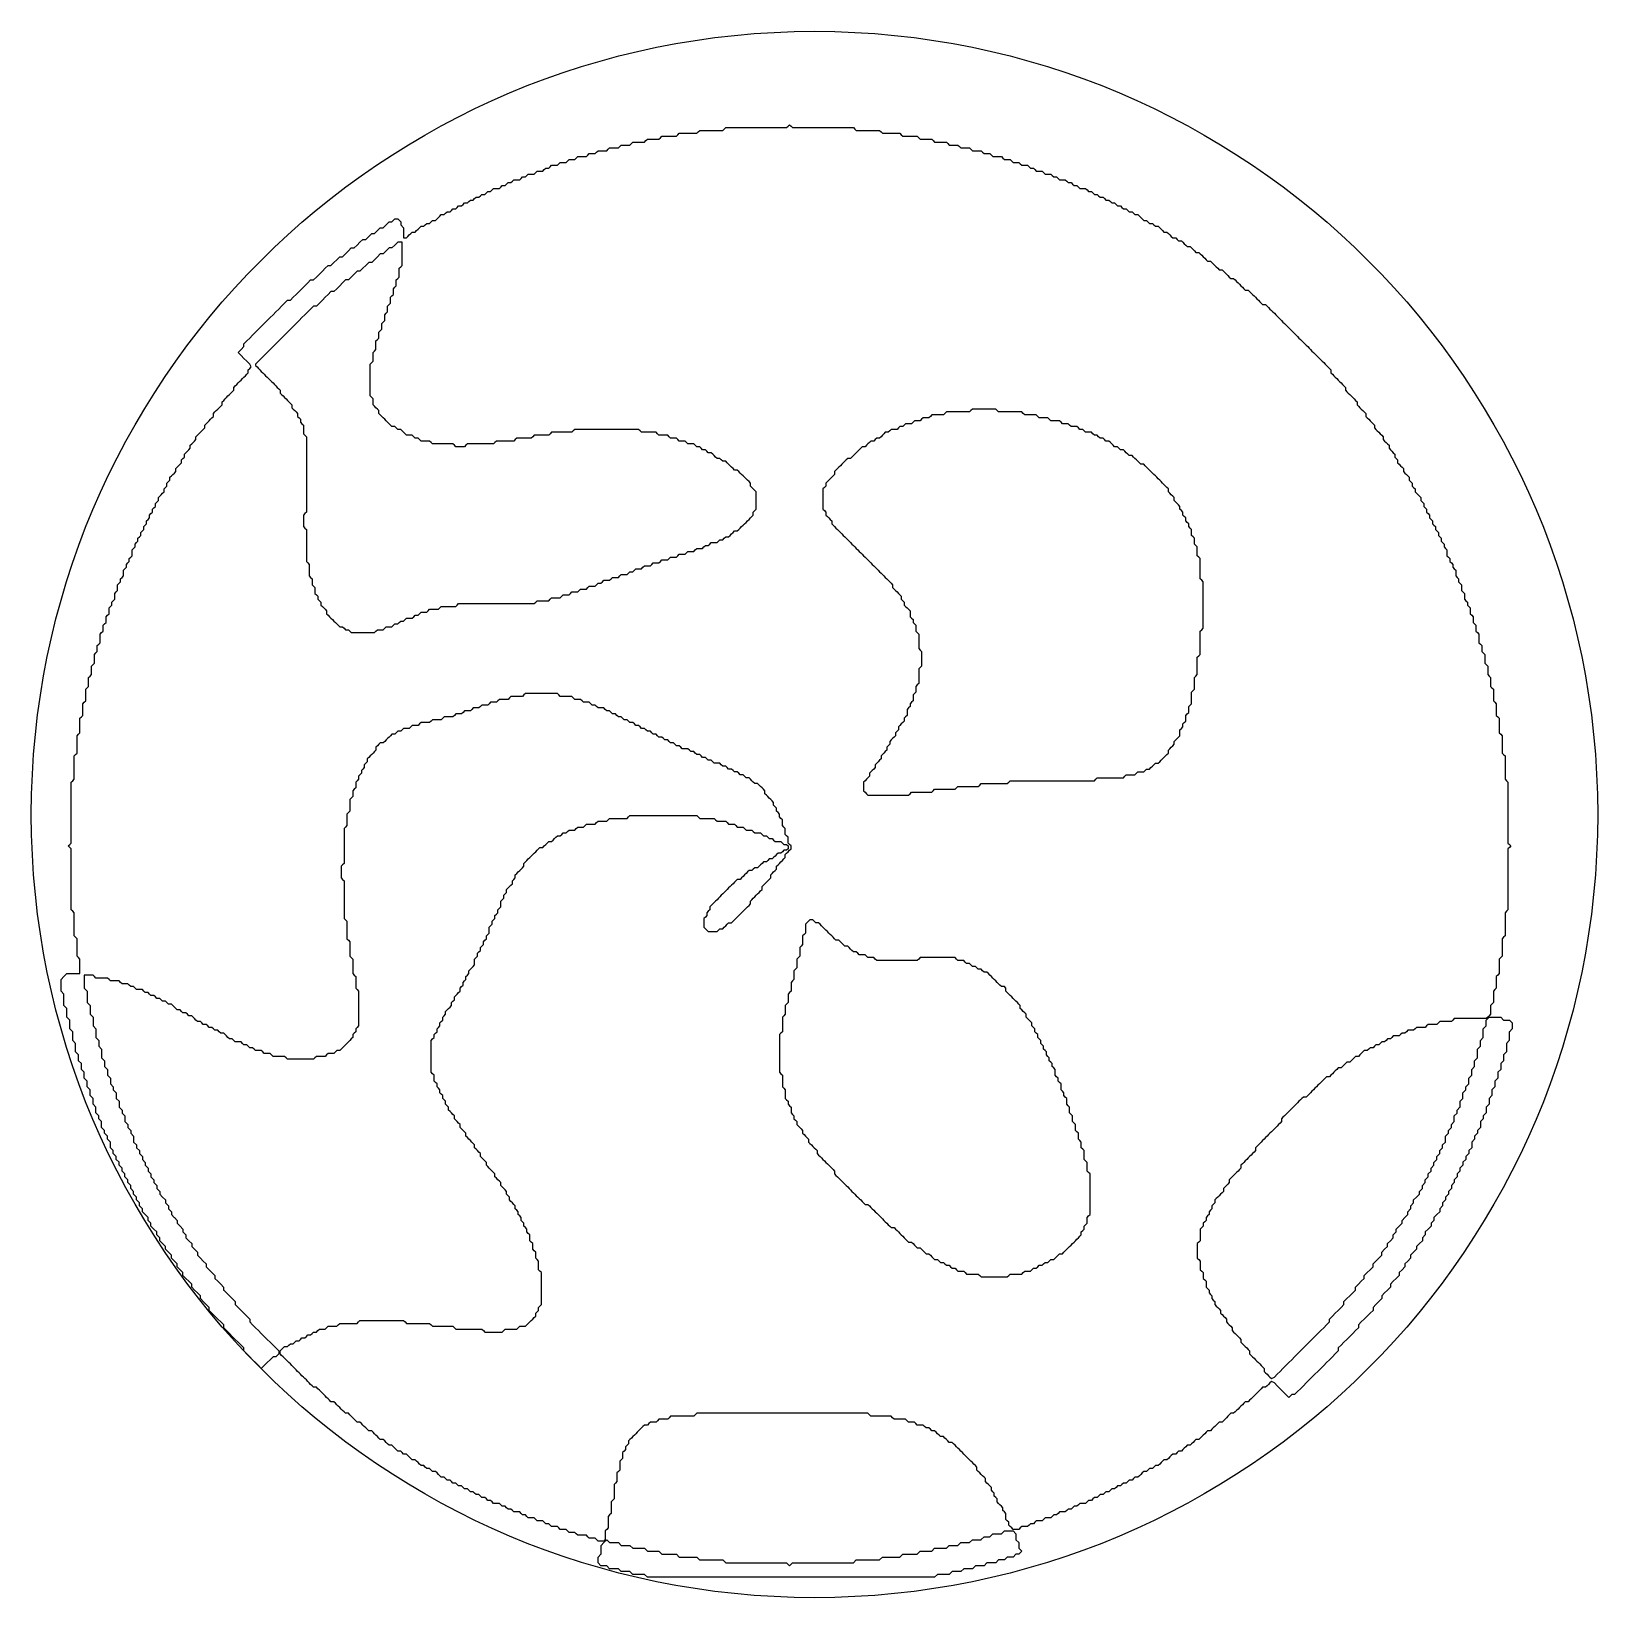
# Model space of a CAD drawing. Header units: metres. Extents: x -50 to 50, y -50 to 50.
import ezdxf

# ---------------------------------------------------------------- set-up
doc = ezdxf.new("R2010")
doc.units = ezdxf.units.M

msp = doc.modelspace()

# ---------------------------------------------------------------- linework, layer by layer
at = {"color": 5}
for points in [[(-13.45, -46.39), (-13.64, -46.39), (-13.82, -46.39), (-13.91, -46.29), (-14.01, -46.2), (-14.19, -46.2), (-14.38, -46.2), (-14.47, -46.11), (-14.56, -46.02), (-14.75, -46.02), (-14.93, -46.02), (-15.12, -46.02), (-15.21, -45.92), (-15.3, -45.83), (-15.49, -45.83), (-15.67, -45.83), (-15.77, -45.74), (-15.86, -45.65), (-16.04, -45.65), (-16.23, -45.65), (-16.32, -45.55), (-16.41, -45.46), (-16.6, -45.46), (-16.79, -45.46), (-16.88, -45.37), (-16.97, -45.28), (-17.16, -45.28), (-17.25, -45.18), (-17.34, -45.09), (-17.53, -45.09), (-17.71, -45.09), (-17.8, -45), (-17.9, -44.9), (-18.08, -44.9), (-18.27, -44.9), (-18.36, -44.81), (-18.45, -44.72), (-18.64, -44.72), (-18.73, -44.63), (-18.82, -44.53), (-19.01, -44.53), (-19.19, -44.53), (-19.29, -44.44), (-19.38, -44.35), (-19.56, -44.35), (-19.66, -44.26), (-19.75, -44.16), (-19.94, -44.16), (-20.03, -44.07), (-20.12, -43.98), (-20.31, -43.98), (-20.49, -43.98), (-20.58, -43.89), (-20.68, -43.79), (-20.86, -43.79), (-20.95, -43.7), (-21.05, -43.61), (-21.23, -43.61), (-21.33, -43.52), (-21.42, -43.42), (-21.6, -43.42), (-21.7, -43.33), (-21.79, -43.24), (-21.97, -43.24), (-22.07, -43.14), (-22.16, -43.05), (-22.34, -43.05), (-22.44, -42.96), (-22.53, -42.87), (-22.72, -42.87), (-22.81, -42.77), (-22.9, -42.68), (-23.09, -42.68), (-23.18, -42.59), (-23.27, -42.5), (-23.46, -42.5), (-23.55, -42.4), (-23.64, -42.31), (-23.83, -42.31), (-23.92, -42.22), (-24.01, -42.13), (-24.1, -42.03), (-24.2, -41.94), (-24.38, -41.94), (-24.48, -41.85), (-24.57, -41.75), (-24.75, -41.75), (-24.85, -41.66), (-24.94, -41.57), (-25.12, -41.57), (-25.22, -41.48), (-25.31, -41.38), (-25.4, -41.29), (-25.49, -41.2), (-25.68, -41.2), (-25.77, -41.11), (-25.87, -41.01), (-25.96, -40.92), (-26.05, -40.83), (-26.24, -40.83), (-26.33, -40.74), (-26.42, -40.64), (-26.61, -40.64), (-26.7, -40.55), (-26.79, -40.46), (-26.88, -40.36), (-26.98, -40.27), (-27.16, -40.27), (-27.26, -40.18), (-27.35, -40.09), (-27.44, -39.99), (-27.53, -39.9), (-27.72, -39.9), (-27.81, -39.81), (-27.9, -39.72), (-28, -39.62), (-28.09, -39.53), (-28.18, -39.44), (-28.27, -39.35), (-28.46, -39.35), (-28.55, -39.25), (-28.64, -39.16), (-28.74, -39.07), (-28.83, -38.98), (-28.92, -38.88), (-29.02, -38.79), (-29.2, -38.79), (-29.29, -38.7), (-29.39, -38.6), (-29.48, -38.51), (-29.57, -38.42), (-29.66, -38.33), (-29.76, -38.23), (-29.94, -38.23), (-30.03, -38.14), (-30.13, -38.05), (-30.22, -37.96), (-30.31, -37.86), (-30.41, -37.77), (-30.5, -37.68), (-30.59, -37.59), (-30.68, -37.49), (-30.87, -37.49), (-30.96, -37.4), (-31.05, -37.31), (-31.15, -37.21), (-31.24, -37.12), (-31.33, -37.03), (-31.42, -36.94), (-31.52, -36.84), (-31.61, -36.75), (-31.7, -36.66), (-31.79, -36.57), (-31.98, -36.57), (-32.07, -36.47), (-32.17, -36.38), (-32.26, -36.29), (-32.35, -36.2), (-32.44, -36.1), (-32.54, -36.01), (-32.63, -35.92), (-32.72, -35.83), (-32.81, -35.73), (-32.91, -35.64), (-33, -35.55), (-33.09, -35.45), (-33.18, -35.36), (-33.28, -35.27), (-33.37, -35.18), (-33.46, -35.08), (-33.56, -34.99), (-33.65, -34.9), (-33.74, -34.81), (-33.83, -34.71), (-33.93, -34.62), (-34.02, -34.53), (-34.11, -34.44), (-34.11, -34.25), (-34.02, -34.16), (-33.93, -34.06), (-33.83, -33.97), (-33.65, -33.97), (-33.56, -33.88), (-33.46, -33.79), (-33.28, -33.79), (-33.18, -33.69), (-33.09, -33.6), (-32.91, -33.6), (-32.81, -33.51), (-32.72, -33.42), (-32.54, -33.42), (-32.44, -33.32), (-32.35, -33.23), (-32.17, -33.23), (-32.07, -33.14), (-31.98, -33.05), (-31.79, -33.05), (-31.7, -32.95), (-31.61, -32.86), (-31.42, -32.86), (-31.24, -32.86), (-31.15, -32.77), (-31.05, -32.67), (-30.87, -32.67), (-30.68, -32.67), (-30.5, -32.67), (-30.41, -32.58), (-30.31, -32.49), (-30.13, -32.49), (-29.94, -32.49), (-29.76, -32.49), (-29.57, -32.49), (-29.39, -32.49), (-29.2, -32.49), (-29.11, -32.4), (-29.02, -32.3), (-28.83, -32.3), (-28.64, -32.3), (-28.46, -32.3), (-28.27, -32.3), (-28.09, -32.3), (-27.9, -32.3), (-27.72, -32.3), (-27.53, -32.3), (-27.35, -32.3), (-27.16, -32.3), (-26.98, -32.3), (-26.79, -32.3), (-26.61, -32.3), (-26.42, -32.3), (-26.24, -32.3), (-26.14, -32.4), (-26.05, -32.49), (-25.87, -32.49), (-25.68, -32.49), (-25.49, -32.49), (-25.31, -32.49), (-25.12, -32.49), (-24.94, -32.49), (-24.75, -32.49), (-24.57, -32.49), (-24.48, -32.58), (-24.38, -32.67), (-24.2, -32.67), (-24.01, -32.67), (-23.83, -32.67), (-23.64, -32.67), (-23.46, -32.67), (-23.27, -32.67), (-23.09, -32.67), (-22.99, -32.77), (-22.9, -32.86), (-22.72, -32.86), (-22.53, -32.86), (-22.34, -32.86), (-22.16, -32.86), (-21.97, -32.86), (-21.79, -32.86), (-21.6, -32.86), (-21.42, -32.86), (-21.23, -32.86), (-21.14, -32.95), (-21.05, -33.05), (-20.86, -33.05), (-20.68, -33.05), (-20.49, -33.05), (-20.31, -33.05), (-20.12, -33.05), (-19.94, -33.05), (-19.84, -32.95), (-19.75, -32.86), (-19.56, -32.86), (-19.38, -32.86), (-19.19, -32.86), (-19.01, -32.86), (-18.92, -32.77), (-18.82, -32.67), (-18.64, -32.67), (-18.45, -32.67), (-18.36, -32.58), (-18.27, -32.49), (-18.18, -32.4), (-18.08, -32.3), (-17.99, -32.21), (-17.9, -32.12), (-17.8, -32.03), (-17.8, -31.84), (-17.71, -31.75), (-17.62, -31.66), (-17.62, -31.47), (-17.53, -31.38), (-17.43, -31.29), (-17.43, -31.1), (-17.43, -30.91), (-17.43, -30.73), (-17.43, -30.54), (-17.43, -30.36), (-17.43, -30.17), (-17.43, -29.99), (-17.43, -29.8), (-17.43, -29.62), (-17.43, -29.43), (-17.43, -29.25), (-17.53, -29.15), (-17.62, -29.06), (-17.62, -28.88), (-17.62, -28.69), (-17.62, -28.51), (-17.71, -28.41), (-17.8, -28.32), (-17.8, -28.13), (-17.8, -27.95), (-17.9, -27.86), (-17.99, -27.76), (-17.99, -27.58), (-17.99, -27.39), (-18.08, -27.3), (-18.18, -27.21), (-18.18, -27.02), (-18.18, -26.84), (-18.27, -26.75), (-18.36, -26.65), (-18.36, -26.47), (-18.45, -26.37), (-18.55, -26.28), (-18.55, -26.1), (-18.64, -26), (-18.73, -25.91), (-18.73, -25.73), (-18.82, -25.63), (-18.92, -25.54), (-18.92, -25.36), (-19.01, -25.26), (-19.1, -25.17), (-19.1, -24.98), (-19.19, -24.89), (-19.29, -24.8), (-19.38, -24.71), (-19.47, -24.61), (-19.47, -24.43), (-19.56, -24.34), (-19.66, -24.24), (-19.66, -24.06), (-19.75, -23.97), (-19.84, -23.87), (-19.94, -23.78), (-20.03, -23.69), (-20.03, -23.5), (-20.12, -23.41), (-20.21, -23.32), (-20.31, -23.22), (-20.4, -23.13), (-20.4, -22.95), (-20.49, -22.85), (-20.58, -22.76), (-20.68, -22.67), (-20.77, -22.58), (-20.86, -22.48), (-20.95, -22.39), (-20.95, -22.21), (-21.05, -22.11), (-21.14, -22.02), (-21.23, -21.93), (-21.33, -21.83), (-21.33, -21.65), (-21.42, -21.56), (-21.51, -21.46), (-21.6, -21.37), (-21.7, -21.28), (-21.7, -21.09), (-21.79, -21), (-21.88, -20.91), (-21.97, -20.82), (-22.07, -20.72), (-22.16, -20.63), (-22.25, -20.54), (-22.25, -20.35), (-22.34, -20.26), (-22.44, -20.17), (-22.53, -20.07), (-22.62, -19.98), (-22.62, -19.8), (-22.72, -19.7), (-22.81, -19.61), (-22.9, -19.52), (-22.99, -19.43), (-22.99, -19.24), (-23.09, -19.15), (-23.18, -19.05), (-23.27, -18.96), (-23.36, -18.87), (-23.36, -18.68), (-23.46, -18.59), (-23.55, -18.5), (-23.55, -18.31), (-23.64, -18.22), (-23.73, -18.13), (-23.73, -17.94), (-23.83, -17.85), (-23.92, -17.76), (-23.92, -17.57), (-24.01, -17.48), (-24.1, -17.39), (-24.1, -17.2), (-24.2, -17.11), (-24.29, -17.02), (-24.29, -16.83), (-24.29, -16.65), (-24.38, -16.55), (-24.48, -16.46), (-24.48, -16.28), (-24.48, -16.09), (-24.48, -15.9), (-24.48, -15.72), (-24.48, -15.53), (-24.48, -15.35), (-24.48, -15.16), (-24.48, -14.98), (-24.48, -14.79), (-24.48, -14.61), (-24.48, -14.42), (-24.38, -14.33), (-24.29, -14.24), (-24.29, -14.05), (-24.2, -13.96), (-24.1, -13.87), (-24.1, -13.68), (-24.01, -13.59), (-23.92, -13.5), (-23.92, -13.31), (-23.83, -13.22), (-23.73, -13.13), (-23.73, -12.94), (-23.64, -12.85), (-23.55, -12.75), (-23.55, -12.57), (-23.46, -12.48), (-23.36, -12.38), (-23.27, -12.29), (-23.18, -12.2), (-23.18, -12.01), (-23.09, -11.92), (-22.99, -11.83), (-22.99, -11.64), (-22.9, -11.55), (-22.81, -11.46), (-22.72, -11.36), (-22.62, -11.27), (-22.62, -11.09), (-22.53, -10.99), (-22.44, -10.9), (-22.44, -10.72), (-22.34, -10.62), (-22.25, -10.53), (-22.25, -10.35), (-22.16, -10.25), (-22.07, -10.16), (-22.07, -9.98), (-21.97, -9.88), (-21.88, -9.79), (-21.79, -9.7), (-21.7, -9.6), (-21.7, -9.42), (-21.7, -9.23), (-21.6, -9.14), (-21.51, -9.05), (-21.51, -8.86), (-21.42, -8.77), (-21.33, -8.68), (-21.33, -8.49), (-21.23, -8.4), (-21.14, -8.31), (-21.14, -8.12), (-21.05, -8.03), (-20.95, -7.94), (-20.95, -7.75), (-20.86, -7.66), (-20.77, -7.57), (-20.77, -7.38), (-20.77, -7.2), (-20.68, -7.1), (-20.58, -7.01), (-20.58, -6.82), (-20.49, -6.73), (-20.4, -6.64), (-20.4, -6.45), (-20.31, -6.36), (-20.21, -6.27), (-20.21, -6.08), (-20.12, -5.99), (-20.03, -5.9), (-20.03, -5.71), (-20.03, -5.53), (-19.94, -5.44), (-19.84, -5.34), (-19.84, -5.16), (-19.75, -5.06), (-19.66, -4.97), (-19.66, -4.79), (-19.56, -4.69), (-19.47, -4.6), (-19.38, -4.51), (-19.29, -4.42), (-19.29, -4.23), (-19.19, -4.14), (-19.1, -4.05), (-19.1, -3.86), (-19.01, -3.77), (-18.92, -3.67), (-18.82, -3.58), (-18.73, -3.49), (-18.64, -3.4), (-18.55, -3.3), (-18.55, -3.12), (-18.45, -3.03), (-18.36, -2.93), (-18.27, -2.84), (-18.18, -2.75), (-18.08, -2.66), (-17.99, -2.56), (-17.9, -2.47), (-17.8, -2.38), (-17.71, -2.28), (-17.62, -2.19), (-17.53, -2.1), (-17.34, -2.1), (-17.25, -2.01), (-17.16, -1.91), (-17.06, -1.82), (-16.97, -1.73), (-16.79, -1.73), (-16.69, -1.64), (-16.6, -1.54), (-16.51, -1.45), (-16.41, -1.36), (-16.23, -1.36), (-16.14, -1.27), (-16.04, -1.17), (-15.86, -1.17), (-15.77, -1.08), (-15.67, -0.99), (-15.49, -0.99), (-15.3, -0.99), (-15.21, -0.9), (-15.12, -0.8), (-14.93, -0.8), (-14.75, -0.8), (-14.65, -0.71), (-14.56, -0.62), (-14.38, -0.62), (-14.19, -0.62), (-14.01, -0.62), (-13.91, -0.52), (-13.82, -0.43), (-13.64, -0.43), (-13.45, -0.43), (-13.26, -0.43), (-13.17, -0.34), (-13.08, -0.25), (-12.89, -0.25), (-12.71, -0.25), (-12.52, -0.25), (-12.34, -0.25), (-12.15, -0.25), (-11.97, -0.25), (-11.87, -0.15), (-11.78, -0.06), (-11.6, -0.06), (-11.41, -0.06), (-11.23, -0.06), (-11.04, -0.06), (-10.86, -0.06), (-10.67, -0.06), (-10.48, -0.06), (-10.3, -0.06), (-10.11, -0.06), (-9.93, -0.06), (-9.74, -0.06), (-9.56, -0.06), (-9.37, -0.06), (-9.19, -0.06), (-9, -0.06), (-8.82, -0.06), (-8.63, -0.06), (-8.45, -0.06), (-8.26, -0.06), (-8.08, -0.06), (-7.89, -0.06), (-7.71, -0.06), (-7.52, -0.06), (-7.43, -0.15), (-7.33, -0.25), (-7.15, -0.25), (-6.96, -0.25), (-6.78, -0.25), (-6.59, -0.25), (-6.41, -0.25), (-6.32, -0.34), (-6.22, -0.43), (-6.04, -0.43), (-5.85, -0.43), (-5.67, -0.43), (-5.57, -0.52), (-5.48, -0.62), (-5.3, -0.62), (-5.11, -0.62), (-5.02, -0.71), (-4.93, -0.8), (-4.74, -0.8), (-4.56, -0.8), (-4.46, -0.9), (-4.37, -0.99), (-4.18, -0.99), (-4, -0.99), (-3.91, -1.08), (-3.81, -1.17), (-3.63, -1.17), (-3.44, -1.17), (-3.35, -1.27), (-3.26, -1.36), (-3.07, -1.36), (-2.98, -1.45), (-2.89, -1.54), (-2.7, -1.54), (-2.61, -1.64), (-2.52, -1.73), (-2.33, -1.73), (-2.15, -1.73), (-2.05, -1.82), (-1.96, -1.91), (-1.78, -1.91), (-1.68, -2.01), (-1.68, -2.19), (-1.78, -2.28), (-1.96, -2.28), (-2.05, -2.38), (-2.15, -2.47), (-2.33, -2.47), (-2.42, -2.56), (-2.52, -2.66), (-2.61, -2.75), (-2.7, -2.84), (-2.89, -2.84), (-2.98, -2.93), (-3.07, -3.03), (-3.26, -3.03), (-3.35, -3.12), (-3.44, -3.21), (-3.54, -3.3), (-3.63, -3.4), (-3.81, -3.4), (-3.91, -3.49), (-4, -3.58), (-4.18, -3.58), (-4.28, -3.67), (-4.37, -3.77), (-4.46, -3.86), (-4.56, -3.95), (-4.65, -4.05), (-4.74, -4.14), (-4.93, -4.14), (-5.02, -4.23), (-5.11, -4.32), (-5.2, -4.42), (-5.3, -4.51), (-5.39, -4.6), (-5.48, -4.69), (-5.57, -4.79), (-5.67, -4.88), (-5.76, -4.97), (-5.85, -5.06), (-5.95, -5.16), (-6.04, -5.25), (-6.13, -5.34), (-6.22, -5.44), (-6.32, -5.53), (-6.41, -5.62), (-6.5, -5.71), (-6.59, -5.81), (-6.69, -5.9), (-6.69, -6.08), (-6.78, -6.18), (-6.87, -6.27), (-6.87, -6.45), (-6.96, -6.55), (-7.06, -6.64), (-7.06, -6.82), (-7.06, -7.01), (-7.06, -7.2), (-6.96, -7.29), (-6.87, -7.38), (-6.78, -7.47), (-6.59, -7.47), (-6.41, -7.47), (-6.22, -7.47), (-6.13, -7.38), (-6.04, -7.29), (-5.85, -7.29), (-5.76, -7.2), (-5.67, -7.1), (-5.57, -7.01), (-5.48, -6.92), (-5.3, -6.92), (-5.2, -6.82), (-5.11, -6.73), (-5.02, -6.64), (-4.93, -6.55), (-4.83, -6.45), (-4.74, -6.36), (-4.65, -6.27), (-4.56, -6.18), (-4.46, -6.08), (-4.37, -5.99), (-4.28, -5.9), (-4.18, -5.81), (-4.09, -5.71), (-4.09, -5.53), (-4, -5.44), (-3.91, -5.34), (-3.81, -5.25), (-3.72, -5.16), (-3.63, -5.06), (-3.54, -4.97), (-3.44, -4.88), (-3.35, -4.79), (-3.35, -4.6), (-3.26, -4.51), (-3.17, -4.42), (-3.07, -4.32), (-2.98, -4.23), (-2.89, -4.14), (-2.79, -4.05), (-2.79, -3.86), (-2.7, -3.77), (-2.61, -3.67), (-2.52, -3.58), (-2.42, -3.49), (-2.42, -3.3), (-2.33, -3.21), (-2.24, -3.12), (-2.15, -3.03), (-2.05, -2.93), (-1.96, -2.84), (-1.87, -2.75), (-1.87, -2.56), (-1.78, -2.47), (-1.68, -2.38), (-1.59, -2.28), (-1.5, -2.19), (-1.5, -2.01), (-1.59, -1.91), (-1.68, -1.82), (-1.68, -1.64), (-1.68, -1.45), (-1.78, -1.36), (-1.87, -1.27), (-1.87, -1.08), (-1.87, -0.9), (-1.96, -0.8), (-2.05, -0.71), (-2.05, -0.52), (-2.05, -0.34), (-2.15, -0.25), (-2.24, -0.15), (-2.24, 0.03), (-2.33, 0.12), (-2.42, 0.22), (-2.42, 0.4), (-2.52, 0.49), (-2.61, 0.59), (-2.61, 0.77), (-2.7, 0.87), (-2.79, 0.96), (-2.89, 1.05), (-2.98, 1.14), (-3.07, 1.24), (-3.17, 1.33), (-3.17, 1.51), (-3.26, 1.61), (-3.35, 1.7), (-3.44, 1.79), (-3.54, 1.88), (-3.63, 1.98), (-3.81, 1.98), (-3.91, 2.07), (-4, 2.16), (-4.09, 2.26), (-4.18, 2.35), (-4.37, 2.35), (-4.46, 2.44), (-4.56, 2.53), (-4.74, 2.53), (-4.83, 2.63), (-4.93, 2.72), (-5.11, 2.72), (-5.2, 2.81), (-5.3, 2.9), (-5.48, 2.9), (-5.57, 3), (-5.67, 3.09), (-5.85, 3.09), (-5.95, 3.18), (-6.04, 3.27), (-6.22, 3.27), (-6.41, 3.27), (-6.5, 3.37), (-6.59, 3.46), (-6.78, 3.46), (-6.87, 3.55), (-6.96, 3.64), (-7.15, 3.64), (-7.24, 3.74), (-7.33, 3.83), (-7.52, 3.83), (-7.61, 3.92), (-7.71, 4.02), (-7.89, 4.02), (-7.98, 4.11), (-8.08, 4.2), (-8.26, 4.2), (-8.45, 4.2), (-8.54, 4.29), (-8.63, 4.39), (-8.82, 4.39), (-8.91, 4.48), (-9, 4.57), (-9.19, 4.57), (-9.28, 4.66), (-9.37, 4.76), (-9.56, 4.76), (-9.65, 4.85), (-9.74, 4.94), (-9.93, 4.94), (-10.02, 5.03), (-10.11, 5.13), (-10.3, 5.13), (-10.39, 5.22), (-10.48, 5.31), (-10.67, 5.31), (-10.76, 5.41), (-10.86, 5.5), (-11.04, 5.5), (-11.13, 5.59), (-11.23, 5.68), (-11.41, 5.68), (-11.5, 5.78), (-11.6, 5.87), (-11.78, 5.87), (-11.87, 5.96), (-11.97, 6.05), (-12.15, 6.05), (-12.25, 6.15), (-12.34, 6.24), (-12.52, 6.24), (-12.62, 6.33), (-12.71, 6.42), (-12.89, 6.42), (-12.99, 6.52), (-13.08, 6.61), (-13.26, 6.61), (-13.36, 6.7), (-13.45, 6.8), (-13.64, 6.8), (-13.82, 6.8), (-13.91, 6.89), (-14.01, 6.98), (-14.19, 6.98), (-14.28, 7.07), (-14.38, 7.17), (-14.56, 7.17), (-14.75, 7.17), (-14.84, 7.26), (-14.93, 7.35), (-15.12, 7.35), (-15.3, 7.35), (-15.4, 7.44), (-15.49, 7.54), (-15.67, 7.54), (-15.86, 7.54), (-16.04, 7.54), (-16.23, 7.54), (-16.32, 7.63), (-16.41, 7.72), (-16.6, 7.72), (-16.79, 7.72), (-16.97, 7.72), (-17.16, 7.72), (-17.34, 7.72), (-17.53, 7.72), (-17.71, 7.72), (-17.9, 7.72), (-18.08, 7.72), (-18.27, 7.72), (-18.45, 7.72), (-18.55, 7.63), (-18.64, 7.54), (-18.82, 7.54), (-19.01, 7.54), (-19.19, 7.54), (-19.38, 7.54), (-19.47, 7.44), (-19.56, 7.35), (-19.75, 7.35), (-19.94, 7.35), (-20.12, 7.35), (-20.21, 7.26), (-20.31, 7.17), (-20.49, 7.17), (-20.68, 7.17), (-20.77, 7.07), (-20.86, 6.98), (-21.05, 6.98), (-21.23, 6.98), (-21.33, 6.89), (-21.42, 6.8), (-21.6, 6.8), (-21.79, 6.8), (-21.88, 6.7), (-21.97, 6.61), (-22.16, 6.61), (-22.34, 6.61), (-22.44, 6.52), (-22.53, 6.42), (-22.72, 6.42), (-22.9, 6.42), (-22.99, 6.33), (-23.09, 6.24), (-23.27, 6.24), (-23.46, 6.24), (-23.64, 6.24), (-23.73, 6.15), (-23.83, 6.05), (-24.01, 6.05), (-24.2, 6.05), (-24.38, 6.05), (-24.48, 5.96), (-24.57, 5.87), (-24.75, 5.87), (-24.94, 5.87), (-25.12, 5.87), (-25.22, 5.78), (-25.31, 5.68), (-25.49, 5.68), (-25.68, 5.68), (-25.77, 5.59), (-25.87, 5.5), (-26.05, 5.5), (-26.24, 5.5), (-26.33, 5.41), (-26.42, 5.31), (-26.61, 5.31), (-26.7, 5.22), (-26.79, 5.13), (-26.98, 5.13), (-27.07, 5.03), (-27.16, 4.94), (-27.26, 4.85), (-27.35, 4.76), (-27.44, 4.66), (-27.53, 4.57), (-27.72, 4.57), (-27.81, 4.48), (-27.9, 4.39), (-28, 4.29), (-28, 4.11), (-28.09, 4.02), (-28.18, 3.92), (-28.27, 3.83), (-28.37, 3.74), (-28.46, 3.64), (-28.55, 3.55), (-28.55, 3.37), (-28.64, 3.27), (-28.74, 3.18), (-28.74, 3), (-28.83, 2.9), (-28.92, 2.81), (-28.92, 2.63), (-29.02, 2.53), (-29.11, 2.44), (-29.11, 2.26), (-29.2, 2.16), (-29.29, 2.07), (-29.29, 1.88), (-29.29, 1.7), (-29.39, 1.61), (-29.48, 1.51), (-29.48, 1.33), (-29.48, 1.14), (-29.57, 1.05), (-29.66, 0.96), (-29.66, 0.77), (-29.66, 0.59), (-29.66, 0.4), (-29.66, 0.22), (-29.76, 0.12), (-29.85, 0.03), (-29.85, -0.15), (-29.85, -0.34), (-29.85, -0.52), (-29.85, -0.71), (-29.94, -0.8), (-30.03, -0.9), (-30.03, -1.08), (-30.03, -1.27), (-30.03, -1.45), (-30.03, -1.64), (-30.03, -1.82), (-30.03, -2.01), (-30.03, -2.19), (-30.03, -2.38), (-30.03, -2.56), (-30.03, -2.75), (-30.03, -2.93), (-30.03, -3.12), (-30.13, -3.21), (-30.22, -3.3), (-30.22, -3.49), (-30.22, -3.67), (-30.22, -3.86), (-30.22, -4.05), (-30.13, -4.14), (-30.03, -4.23), (-30.03, -4.42), (-30.03, -4.6), (-30.03, -4.79), (-30.03, -4.97), (-30.03, -5.16), (-30.03, -5.34), (-30.03, -5.53), (-30.03, -5.71), (-30.03, -5.9), (-30.03, -6.08), (-30.03, -6.27), (-30.03, -6.45), (-30.03, -6.64), (-29.94, -6.73), (-29.85, -6.82), (-29.85, -7.01), (-29.85, -7.2), (-29.85, -7.38), (-29.85, -7.57), (-29.85, -7.75), (-29.85, -7.94), (-29.76, -8.03), (-29.66, -8.12), (-29.66, -8.31), (-29.66, -8.49), (-29.66, -8.68), (-29.66, -8.86), (-29.66, -9.05), (-29.57, -9.14), (-29.48, -9.23), (-29.48, -9.42), (-29.48, -9.6), (-29.48, -9.79), (-29.48, -9.98), (-29.48, -10.16), (-29.39, -10.25), (-29.29, -10.35), (-29.29, -10.53), (-29.29, -10.72), (-29.29, -10.9), (-29.29, -11.09), (-29.2, -11.18), (-29.11, -11.27), (-29.11, -11.46), (-29.11, -11.64), (-29.11, -11.83), (-29.11, -12.01), (-29.11, -12.2), (-29.11, -12.38), (-29.11, -12.57), (-29.11, -12.75), (-29.11, -12.94), (-29.11, -13.13), (-29.11, -13.31), (-29.11, -13.5), (-29.2, -13.59), (-29.29, -13.68), (-29.29, -13.87), (-29.39, -13.96), (-29.48, -14.05), (-29.48, -14.24), (-29.57, -14.33), (-29.66, -14.42), (-29.76, -14.52), (-29.85, -14.61), (-29.94, -14.7), (-30.03, -14.79), (-30.13, -14.89), (-30.22, -14.98), (-30.31, -15.07), (-30.5, -15.07), (-30.59, -15.16), (-30.68, -15.26), (-30.87, -15.26), (-31.05, -15.26), (-31.15, -15.35), (-31.24, -15.44), (-31.42, -15.44), (-31.61, -15.44), (-31.79, -15.44), (-31.89, -15.53), (-31.98, -15.63), (-32.17, -15.63), (-32.35, -15.63), (-32.54, -15.63), (-32.72, -15.63), (-32.91, -15.63), (-33.09, -15.63), (-33.28, -15.63), (-33.46, -15.63), (-33.65, -15.63), (-33.74, -15.53), (-33.83, -15.44), (-34.02, -15.44), (-34.2, -15.44), (-34.39, -15.44), (-34.57, -15.44), (-34.67, -15.35), (-34.76, -15.26), (-34.95, -15.26), (-35.13, -15.26), (-35.22, -15.16), (-35.32, -15.07), (-35.5, -15.07), (-35.69, -15.07), (-35.78, -14.98), (-35.87, -14.89), (-36.06, -14.89), (-36.15, -14.79), (-36.24, -14.7), (-36.43, -14.7), (-36.52, -14.61), (-36.61, -14.52), (-36.8, -14.52), (-36.98, -14.52), (-37.08, -14.42), (-37.17, -14.33), (-37.35, -14.33), (-37.45, -14.24), (-37.54, -14.14), (-37.63, -14.05), (-37.72, -13.96), (-37.91, -13.96), (-38, -13.87), (-38.1, -13.77), (-38.28, -13.77), (-38.37, -13.68), (-38.47, -13.59), (-38.65, -13.59), (-38.74, -13.5), (-38.84, -13.4), (-39.02, -13.4), (-39.11, -13.31), (-39.21, -13.22), (-39.39, -13.22), (-39.49, -13.13), (-39.58, -13.03), (-39.67, -12.94), (-39.76, -12.85), (-39.95, -12.85), (-40.04, -12.75), (-40.13, -12.66), (-40.32, -12.66), (-40.41, -12.57), (-40.5, -12.48), (-40.69, -12.48), (-40.78, -12.38), (-40.87, -12.29), (-40.97, -12.2), (-41.06, -12.11), (-41.25, -12.11), (-41.34, -12.01), (-41.43, -11.92), (-41.62, -11.92), (-41.71, -11.83), (-41.8, -11.74), (-41.99, -11.74), (-42.08, -11.64), (-42.17, -11.55), (-42.36, -11.55), (-42.45, -11.46), (-42.54, -11.36), (-42.73, -11.36), (-42.82, -11.27), (-42.91, -11.18), (-43.1, -11.18), (-43.28, -11.18), (-43.38, -11.09), (-43.47, -10.99), (-43.65, -10.99), (-43.75, -10.9), (-43.84, -10.81), (-44.03, -10.81), (-44.21, -10.81), (-44.3, -10.72), (-44.4, -10.62), (-44.58, -10.62), (-44.77, -10.62), (-44.95, -10.62), (-45.04, -10.53), (-45.14, -10.44), (-45.32, -10.44), (-45.51, -10.44), (-45.69, -10.44), (-45.88, -10.44), (-45.97, -10.35), (-46.06, -10.25), (-46.25, -10.25), (-46.43, -10.25), (-46.62, -10.25), (-46.62, -10.35), (-46.62, -10.53), (-46.62, -10.72), (-46.62, -10.9), (-46.62, -11.09), (-46.62, -11.09), (-46.43, -11.27), (-46.43, -11.46), (-46.43, -11.64), (-46.43, -11.83), (-46.43, -12.01), (-46.43, -12.01), (-46.25, -12.2), (-46.25, -12.38), (-46.25, -12.57), (-46.25, -12.75), (-46.25, -12.75), (-46.06, -12.94), (-46.06, -13.13), (-46.06, -13.31), (-46.06, -13.5), (-46.06, -13.5), (-45.88, -13.68), (-45.88, -13.87), (-45.88, -14.05), (-45.88, -14.24), (-45.88, -14.24), (-45.69, -14.42), (-45.69, -14.61), (-45.69, -14.79), (-45.69, -14.79), (-45.51, -14.98), (-45.51, -15.16), (-45.51, -15.35), (-45.51, -15.53), (-45.51, -15.53), (-45.32, -15.72), (-45.32, -15.9), (-45.32, -16.09), (-45.32, -16.09), (-45.14, -16.28), (-45.14, -16.46), (-45.14, -16.65), (-45.14, -16.65), (-44.95, -16.83), (-44.95, -17.02), (-44.95, -17.2), (-44.95, -17.2), (-44.77, -17.39), (-44.77, -17.57), (-44.77, -17.57), (-44.58, -17.76), (-44.58, -17.94), (-44.58, -18.13), (-44.58, -18.13), (-44.4, -18.31), (-44.4, -18.5), (-44.4, -18.68), (-44.4, -18.68), (-44.21, -18.87), (-44.21, -19.05), (-44.21, -19.06), (-44.03, -19.24), (-44.03, -19.43), (-44.03, -19.61), (-44.03, -19.61), (-43.84, -19.8), (-43.84, -19.98), (-43.84, -19.98), (-43.65, -20.17), (-43.65, -20.35), (-43.65, -20.35), (-43.47, -20.54), (-43.47, -20.72), (-43.47, -20.91), (-43.47, -20.91), (-43.28, -21.09), (-43.28, -21.28), (-43.28, -21.28), (-43.1, -21.46), (-43.1, -21.65), (-43.1, -21.65), (-42.91, -21.83), (-42.91, -22.02), (-42.91, -22.02), (-42.73, -22.21), (-42.73, -22.39), (-42.73, -22.39), (-42.54, -22.58), (-42.54, -22.76), (-42.54, -22.76), (-42.36, -22.95), (-42.36, -23.13), (-42.36, -23.13), (-42.17, -23.32), (-42.17, -23.5), (-42.17, -23.5), (-41.99, -23.69), (-41.99, -23.87), (-41.99, -23.87), (-41.8, -24.06), (-41.8, -24.24), (-41.8, -24.24), (-41.62, -24.43), (-41.62, -24.43), (-41.43, -24.61), (-41.43, -24.8), (-41.43, -24.8), (-41.25, -24.98), (-41.25, -25.17), (-41.25, -25.17), (-41.06, -25.36), (-41.06, -25.54), (-41.06, -25.54), (-40.88, -25.73), (-40.87, -25.73), (-40.69, -25.91), (-40.69, -26.1), (-40.69, -26.1), (-40.5, -26.28), (-40.5, -26.28), (-40.32, -26.47), (-40.32, -26.65), (-40.32, -26.65), (-40.13, -26.84), (-40.13, -27.02), (-40.13, -27.02), (-39.95, -27.21), (-39.95, -27.21), (-39.76, -27.39), (-39.76, -27.58), (-39.76, -27.58), (-39.58, -27.76), (-39.58, -27.76), (-39.39, -27.95), (-39.39, -28.13), (-39.39, -28.14), (-39.21, -28.32), (-39.21, -28.32), (-39.02, -28.51), (-39.02, -28.51), (-38.84, -28.69), (-38.84, -28.88), (-38.84, -28.88), (-38.65, -29.06), (-38.65, -29.06), (-38.47, -29.25), (-38.47, -29.25), (-38.28, -29.43), (-38.28, -29.62), (-38.28, -29.62), (-38.1, -29.8), (-38.1, -29.8), (-37.91, -29.99), (-37.91, -29.99), (-37.73, -30.17), (-37.73, -30.36), (-37.72, -30.36), (-37.54, -30.54), (-37.54, -30.54), (-37.35, -30.73), (-37.35, -30.73), (-37.17, -30.91), (-37.17, -30.91), (-36.98, -31.1), (-36.98, -31.29), (-36.98, -31.29), (-36.8, -31.47), (-36.8, -31.47), (-36.61, -31.66), (-36.61, -31.66), (-36.43, -31.84), (-36.43, -31.84), (-36.24, -32.03), (-36.24, -32.03), (-36.06, -32.21), (-36.06, -32.4), (-36.06, -32.4), (-35.87, -32.58), (-35.87, -32.58), (-35.69, -32.77), (-35.69, -32.77), (-35.5, -32.95), (-35.5, -32.95), (-35.32, -33.14), (-35.32, -33.14), (-35.13, -33.32), (-35.13, -33.32), (-34.95, -33.51), (-34.95, -33.51), (-34.76, -33.69), (-34.76, -33.69), (-34.57, -33.88), (-34.57, -33.88), (-34.39, -34.06), (-34.39, -34.06), (-34.2, -34.25), (-34.2, -34.44), (-34.39, -34.62), (-34.57, -34.62), (-34.57, -34.62), (-34.76, -34.81), (-34.76, -34.81), (-34.95, -34.99), (-34.95, -34.99), (-35.13, -35.18), (-35.13, -35.18), (-35.32, -35.36), (-35.5, -35.18), (-35.5, -35.18), (-35.69, -34.99), (-35.69, -34.99), (-35.87, -34.81), (-35.87, -34.81), (-36.06, -34.62), (-36.06, -34.62), (-36.24, -34.44), (-36.24, -34.43), (-36.43, -34.25), (-36.43, -34.06), (-36.43, -34.06), (-36.61, -33.88), (-36.61, -33.88), (-36.8, -33.69), (-36.8, -33.69), (-36.98, -33.51), (-36.98, -33.51), (-37.17, -33.32), (-37.17, -33.32), (-37.35, -33.14), (-37.35, -33.14), (-37.54, -32.95), (-37.54, -32.95), (-37.72, -32.77), (-37.72, -32.58), (-37.72, -32.58), (-37.91, -32.4), (-37.91, -32.4), (-38.09, -32.21), (-38.1, -32.21), (-38.28, -32.03), (-38.28, -32.03), (-38.47, -31.84), (-38.47, -31.84), (-38.65, -31.66), (-38.65, -31.47), (-38.65, -31.47), (-38.84, -31.29), (-38.84, -31.28), (-39.02, -31.1), (-39.02, -31.1), (-39.21, -30.91), (-39.21, -30.73), (-39.21, -30.73), (-39.39, -30.54), (-39.39, -30.54), (-39.58, -30.36), (-39.58, -30.36), (-39.76, -30.17), (-39.76, -29.99), (-39.76, -29.99), (-39.95, -29.8), (-39.95, -29.8), (-40.13, -29.62), (-40.13, -29.62), (-40.32, -29.43), (-40.32, -29.25), (-40.32, -29.25), (-40.5, -29.06), (-40.5, -29.06), (-40.69, -28.88), (-40.69, -28.69), (-40.69, -28.69), (-40.87, -28.51), (-40.87, -28.51), (-41.06, -28.32), (-41.06, -28.13), (-41.06, -28.13), (-41.25, -27.95), (-41.25, -27.95), (-41.43, -27.76), (-41.43, -27.58), (-41.43, -27.58), (-41.62, -27.39), (-41.62, -27.39), (-41.8, -27.21), (-41.8, -27.02), (-41.8, -27.02), (-41.99, -26.84), (-41.99, -26.65), (-41.99, -26.65), (-42.17, -26.47), (-42.17, -26.47), (-42.36, -26.28), (-42.36, -26.1), (-42.36, -26.1), (-42.54, -25.91), (-42.54, -25.73), (-42.54, -25.73), (-42.73, -25.54), (-42.73, -25.54), (-42.91, -25.36), (-42.91, -25.17), (-42.91, -25.17), (-43.1, -24.98), (-43.1, -24.8), (-43.1, -24.8), (-43.28, -24.61), (-43.28, -24.43), (-43.28, -24.43), (-43.47, -24.24), (-43.47, -24.06), (-43.47, -24.06), (-43.65, -23.87), (-43.65, -23.69), (-43.65, -23.69), (-43.84, -23.5), (-43.84, -23.32), (-43.84, -23.32), (-44.02, -23.13), (-44.02, -22.95), (-44.03, -22.95), (-44.21, -22.76), (-44.21, -22.58), (-44.21, -22.58), (-44.4, -22.39), (-44.4, -22.21), (-44.4, -22.2), (-44.58, -22.02), (-44.58, -21.83), (-44.58, -21.83), (-44.77, -21.65), (-44.77, -21.46), (-44.77, -21.46), (-44.95, -21.28), (-44.95, -21.09), (-44.95, -20.91), (-44.95, -20.91), (-45.14, -20.72), (-45.14, -20.54), (-45.14, -20.54), (-45.32, -20.35), (-45.32, -20.17), (-45.32, -20.17), (-45.51, -19.98), (-45.51, -19.8), (-45.51, -19.61), (-45.51, -19.61), (-45.69, -19.43), (-45.69, -19.24), (-45.69, -19.24), (-45.88, -19.05), (-45.88, -18.87), (-45.88, -18.68), (-45.88, -18.68), (-46.06, -18.5), (-46.06, -18.31), (-46.06, -18.13), (-46.06, -18.13), (-46.25, -17.94), (-46.25, -17.76), (-46.25, -17.57), (-46.25, -17.57), (-46.43, -17.39), (-46.43, -17.2), (-46.43, -17.02), (-46.43, -17.02), (-46.62, -16.83), (-46.62, -16.65), (-46.62, -16.46), (-46.62, -16.46), (-46.8, -16.28), (-46.8, -16.09), (-46.8, -15.9), (-46.8, -15.9), (-46.99, -15.72), (-46.99, -15.53), (-46.99, -15.35), (-46.99, -15.35), (-47.17, -15.16), (-47.17, -14.98), (-47.17, -14.79), (-47.17, -14.61), (-47.18, -14.61), (-47.36, -14.42), (-47.36, -14.24), (-47.36, -14.05), (-47.36, -13.87), (-47.36, -13.87), (-47.55, -13.68), (-47.55, -13.5), (-47.55, -13.31), (-47.55, -13.13), (-47.55, -13.12), (-47.73, -12.94), (-47.73, -12.75), (-47.73, -12.57), (-47.73, -12.38), (-47.73, -12.38), (-47.92, -12.2), (-47.92, -12.01), (-47.92, -11.83), (-47.92, -11.64), (-47.92, -11.46), (-47.92, -11.46), (-48.1, -11.27), (-48.1, -11.09), (-48.1, -10.9), (-48.1, -10.72), (-48.1, -10.53), (-47.92, -10.35), (-47.92, -10.35), (-47.73, -10.16), (-47.55, -10.16), (-47.36, -10.16), (-47.18, -10.16), (-46.99, -10.16), (-46.9, -10.16), (-46.9, -9.98), (-46.9, -9.79), (-46.9, -9.6), (-46.9, -9.42), (-46.9, -9.23), (-46.99, -9.14), (-47.08, -9.05), (-47.08, -8.86), (-47.08, -8.68), (-47.08, -8.49), (-47.08, -8.31), (-47.08, -8.12), (-47.08, -7.94), (-47.18, -7.84), (-47.27, -7.75), (-47.27, -7.57), (-47.27, -7.38), (-47.27, -7.2), (-47.27, -7.01), (-47.27, -6.82), (-47.27, -6.64), (-47.27, -6.45), (-47.27, -6.27), (-47.36, -6.18), (-47.45, -6.08), (-47.45, -5.9), (-47.45, -5.71), (-47.45, -5.53), (-47.45, -5.34), (-47.45, -5.16), (-47.45, -4.97), (-47.45, -4.79), (-47.45, -4.6), (-47.45, -4.42), (-47.45, -4.23), (-47.45, -4.05), (-47.45, -3.86), (-47.45, -3.67), (-47.45, -3.49), (-47.45, -3.3), (-47.45, -3.12), (-47.45, -2.93), (-47.45, -2.75), (-47.45, -2.56), (-47.45, -2.38), (-47.45, -2.19), (-47.55, -2.1), (-47.64, -2.01), (-47.55, -1.91), (-47.45, -1.82), (-47.45, -1.64), (-47.45, -1.45), (-47.45, -1.27), (-47.45, -1.08), (-47.45, -0.9), (-47.45, -0.71), (-47.45, -0.52), (-47.45, -0.34), (-47.45, -0.15), (-47.45, 0.03), (-47.45, 0.22), (-47.45, 0.4), (-47.45, 0.59), (-47.45, 0.77), (-47.45, 0.96), (-47.45, 1.14), (-47.45, 1.33), (-47.45, 1.51), (-47.45, 1.7), (-47.45, 1.88), (-47.45, 2.07), (-47.36, 2.16), (-47.27, 2.26), (-47.27, 2.44), (-47.27, 2.63), (-47.27, 2.81), (-47.27, 3), (-47.27, 3.18), (-47.27, 3.37), (-47.27, 3.55), (-47.27, 3.74), (-47.18, 3.83), (-47.08, 3.92), (-47.08, 4.11), (-47.08, 4.29), (-47.08, 4.48), (-47.08, 4.66), (-47.08, 4.85), (-47.08, 5.03), (-46.99, 5.13), (-46.9, 5.22), (-46.9, 5.41), (-46.9, 5.59), (-46.9, 5.78), (-46.9, 5.96), (-46.9, 6.15), (-46.8, 6.24), (-46.71, 6.33), (-46.71, 6.52), (-46.71, 6.7), (-46.71, 6.89), (-46.71, 7.07), (-46.62, 7.17), (-46.53, 7.26), (-46.53, 7.44), (-46.53, 7.63), (-46.53, 7.81), (-46.53, 8), (-46.43, 8.09), (-46.34, 8.18), (-46.34, 8.37), (-46.34, 8.56), (-46.34, 8.74), (-46.25, 8.83), (-46.16, 8.93), (-46.16, 9.11), (-46.16, 9.3), (-46.16, 9.48), (-46.06, 9.57), (-45.97, 9.67), (-45.97, 9.85), (-45.97, 10.04), (-45.97, 10.22), (-45.88, 10.32), (-45.79, 10.41), (-45.79, 10.59), (-45.79, 10.78), (-45.69, 10.87), (-45.6, 10.96), (-45.6, 11.15), (-45.6, 11.33), (-45.6, 11.52), (-45.51, 11.61), (-45.41, 11.71), (-45.41, 11.89), (-45.41, 12.08), (-45.32, 12.17), (-45.23, 12.26), (-45.23, 12.45), (-45.23, 12.63), (-45.14, 12.72), (-45.04, 12.82), (-45.04, 13), (-45.04, 13.19), (-44.95, 13.28), (-44.86, 13.37), (-44.86, 13.56), (-44.77, 13.65), (-44.67, 13.74), (-44.67, 13.93), (-44.67, 14.11), (-44.58, 14.21), (-44.49, 14.3), (-44.49, 14.49), (-44.49, 14.67), (-44.4, 14.76), (-44.3, 14.86), (-44.3, 15.04), (-44.21, 15.13), (-44.12, 15.23), (-44.12, 15.41), (-44.12, 15.6), (-44.03, 15.69), (-43.93, 15.78), (-43.93, 15.97), (-43.84, 16.06), (-43.75, 16.15), (-43.75, 16.34), (-43.65, 16.43), (-43.56, 16.52), (-43.56, 16.71), (-43.56, 16.89), (-43.47, 16.99), (-43.38, 17.08), (-43.38, 17.26), (-43.28, 17.36), (-43.19, 17.45), (-43.19, 17.64), (-43.1, 17.73), (-43.01, 17.82), (-43.01, 18.01), (-42.91, 18.1), (-42.82, 18.19), (-42.82, 18.38), (-42.73, 18.47), (-42.64, 18.56), (-42.64, 18.75), (-42.54, 18.84), (-42.45, 18.93), (-42.45, 19.12), (-42.36, 19.21), (-42.26, 19.3), (-42.26, 19.49), (-42.17, 19.58), (-42.08, 19.67), (-42.08, 19.86), (-41.99, 19.95), (-41.89, 20.04), (-41.89, 20.23), (-41.8, 20.32), (-41.71, 20.41), (-41.62, 20.51), (-41.52, 20.6), (-41.52, 20.79), (-41.43, 20.88), (-41.34, 20.97), (-41.34, 21.16), (-41.25, 21.25), (-41.15, 21.34), (-41.15, 21.53), (-41.06, 21.62), (-40.97, 21.71), (-40.87, 21.8), (-40.78, 21.9), (-40.78, 22.08), (-40.69, 22.18), (-40.6, 22.27), (-40.5, 22.36), (-40.41, 22.45), (-40.41, 22.64), (-40.32, 22.73), (-40.23, 22.82), (-40.23, 23.01), (-40.13, 23.1), (-40.04, 23.19), (-39.95, 23.29), (-39.86, 23.38), (-39.86, 23.57), (-39.76, 23.66), (-39.67, 23.75), (-39.58, 23.84), (-39.49, 23.94), (-39.49, 24.12), (-39.39, 24.21), (-39.3, 24.31), (-39.21, 24.4), (-39.11, 24.49), (-39.02, 24.58), (-38.93, 24.68), (-38.93, 24.86), (-38.84, 24.95), (-38.74, 25.05), (-38.65, 25.14), (-38.56, 25.23), (-38.47, 25.33), (-38.37, 25.42), (-38.37, 25.6), (-38.28, 25.7), (-38.19, 25.79), (-38.1, 25.88), (-38, 25.97), (-37.91, 26.07), (-37.82, 26.16), (-37.82, 26.34), (-37.72, 26.44), (-37.63, 26.53), (-37.54, 26.62), (-37.45, 26.72), (-37.35, 26.81), (-37.26, 26.9), (-37.17, 26.99), (-37.08, 27.09), (-37.08, 27.27), (-36.98, 27.36), (-36.89, 27.46), (-36.8, 27.55), (-36.71, 27.64), (-36.61, 27.73), (-36.52, 27.83), (-36.43, 27.92), (-36.33, 28.01), (-36.24, 28.11), (-36.15, 28.2), (-36.15, 28.38), (-36.06, 28.48), (-35.96, 28.57), (-36.06, 28.75), (-36.06, 28.75), (-36.24, 28.94), (-36.24, 28.94), (-36.43, 29.12), (-36.43, 29.12), (-36.61, 29.31), (-36.61, 29.31), (-36.8, 29.49), (-36.61, 29.68), (-36.61, 29.68), (-36.43, 29.87), (-36.43, 29.87), (-36.43, 30.05), (-36.24, 30.24), (-36.24, 30.24), (-36.06, 30.42), (-36.06, 30.42), (-35.87, 30.61), (-35.87, 30.61), (-35.69, 30.79), (-35.69, 30.79), (-35.5, 30.98), (-35.5, 30.98), (-35.32, 31.16), (-35.32, 31.16), (-35.13, 31.35), (-35.13, 31.35), (-34.95, 31.53), (-34.94, 31.53), (-34.76, 31.72), (-34.76, 31.72), (-34.57, 31.9), (-34.57, 31.9), (-34.39, 32.09), (-34.39, 32.09), (-34.2, 32.27), (-34.2, 32.27), (-34.02, 32.46), (-34.02, 32.46), (-33.83, 32.64), (-33.83, 32.64), (-33.65, 32.83), (-33.46, 32.83), (-33.46, 32.83), (-33.28, 33.02), (-33.28, 33.02), (-33.09, 33.2), (-33.09, 33.2), (-32.91, 33.39), (-32.91, 33.39), (-32.72, 33.57), (-32.72, 33.57), (-32.54, 33.76), (-32.54, 33.76), (-32.35, 33.94), (-32.35, 33.94), (-32.17, 34.13), (-31.98, 34.13), (-31.98, 34.13), (-31.79, 34.31), (-31.79, 34.31), (-31.61, 34.5), (-31.61, 34.5), (-31.42, 34.68), (-31.42, 34.68), (-31.24, 34.87), (-31.24, 34.87), (-31.05, 35.05), (-30.87, 35.05), (-30.87, 35.05), (-30.68, 35.24), (-30.68, 35.24), (-30.5, 35.42), (-30.5, 35.42), (-30.31, 35.61), (-30.13, 35.61), (-30.13, 35.61), (-29.94, 35.79), (-29.94, 35.8), (-29.76, 35.98), (-29.76, 35.98), (-29.57, 36.17), (-29.39, 36.17), (-29.39, 36.17), (-29.2, 36.35), (-29.2, 36.35), (-29.02, 36.54), (-29.02, 36.54), (-28.83, 36.72), (-28.64, 36.72), (-28.64, 36.72), (-28.46, 36.91), (-28.46, 36.91), (-28.27, 37.09), (-28.09, 37.09), (-28.09, 37.09), (-27.9, 37.28), (-27.9, 37.28), (-27.72, 37.46), (-27.53, 37.46), (-27.53, 37.46), (-27.35, 37.65), (-27.35, 37.65), (-27.16, 37.83), (-26.98, 37.83), (-26.98, 37.83), (-26.79, 38.02), (-26.61, 38.02), (-26.42, 37.83), (-26.42, 37.65), (-26.42, 37.65), (-26.24, 37.46), (-26.24, 37.28), (-26.24, 37.09), (-26.24, 36.91), (-26.24, 36.81), (-26.05, 36.81), (-25.96, 36.91), (-25.87, 37), (-25.77, 37.09), (-25.68, 37.18), (-25.49, 37.18), (-25.4, 37.28), (-25.31, 37.37), (-25.22, 37.46), (-25.12, 37.56), (-24.94, 37.56), (-24.85, 37.65), (-24.75, 37.74), (-24.57, 37.74), (-24.48, 37.83), (-24.38, 37.93), (-24.2, 37.93), (-24.1, 38.02), (-24.01, 38.11), (-23.92, 38.2), (-23.83, 38.3), (-23.64, 38.3), (-23.55, 38.39), (-23.46, 38.48), (-23.27, 38.48), (-23.18, 38.57), (-23.09, 38.67), (-22.9, 38.67), (-22.81, 38.76), (-22.72, 38.85), (-22.53, 38.85), (-22.44, 38.95), (-22.34, 39.04), (-22.16, 39.04), (-22.07, 39.13), (-21.97, 39.22), (-21.79, 39.22), (-21.7, 39.32), (-21.6, 39.41), (-21.42, 39.41), (-21.33, 39.5), (-21.23, 39.59), (-21.05, 39.59), (-20.95, 39.69), (-20.86, 39.78), (-20.68, 39.78), (-20.58, 39.87), (-20.49, 39.96), (-20.31, 39.96), (-20.12, 39.96), (-20.03, 40.06), (-19.94, 40.15), (-19.75, 40.15), (-19.66, 40.24), (-19.56, 40.34), (-19.38, 40.34), (-19.29, 40.43), (-19.19, 40.52), (-19.01, 40.52), (-18.82, 40.52), (-18.73, 40.61), (-18.64, 40.71), (-18.45, 40.71), (-18.36, 40.8), (-18.27, 40.89), (-18.08, 40.89), (-17.9, 40.89), (-17.8, 40.98), (-17.71, 41.08), (-17.53, 41.08), (-17.34, 41.08), (-17.25, 41.17), (-17.16, 41.26), (-16.97, 41.26), (-16.88, 41.35), (-16.79, 41.45), (-16.6, 41.45), (-16.41, 41.45), (-16.32, 41.54), (-16.23, 41.63), (-16.04, 41.63), (-15.86, 41.63), (-15.77, 41.72), (-15.67, 41.82), (-15.49, 41.82), (-15.3, 41.82), (-15.21, 41.91), (-15.12, 42), (-14.93, 42), (-14.75, 42), (-14.56, 42), (-14.47, 42.1), (-14.38, 42.19), (-14.19, 42.19), (-14.01, 42.19), (-13.91, 42.28), (-13.82, 42.37), (-13.64, 42.37), (-13.45, 42.37), (-13.26, 42.37), (-13.17, 42.47), (-13.08, 42.56), (-12.89, 42.56), (-12.71, 42.56), (-12.52, 42.56), (-12.43, 42.65), (-12.34, 42.74), (-12.15, 42.74), (-11.97, 42.74), (-11.78, 42.74), (-11.69, 42.84), (-11.6, 42.93), (-11.41, 42.93), (-11.23, 42.93), (-11.04, 42.93), (-10.86, 42.93), (-10.76, 43.02), (-10.67, 43.11), (-10.48, 43.11), (-10.3, 43.11), (-10.11, 43.11), (-9.93, 43.11), (-9.84, 43.21), (-9.74, 43.3), (-9.56, 43.3), (-9.37, 43.3), (-9.19, 43.3), (-9, 43.3), (-8.82, 43.3), (-8.72, 43.39), (-8.63, 43.49), (-8.45, 43.49), (-8.26, 43.49), (-8.08, 43.49), (-7.89, 43.49), (-7.71, 43.49), (-7.52, 43.49), (-7.43, 43.58), (-7.33, 43.67), (-7.15, 43.67), (-6.96, 43.67), (-6.78, 43.67), (-6.59, 43.67), (-6.41, 43.67), (-6.22, 43.67), (-6.04, 43.67), (-5.85, 43.67), (-5.76, 43.76), (-5.67, 43.86), (-5.48, 43.86), (-5.3, 43.86), (-5.11, 43.86), (-4.93, 43.86), (-4.74, 43.86), (-4.56, 43.86), (-4.37, 43.86), (-4.18, 43.86), (-4, 43.86), (-3.81, 43.86), (-3.63, 43.86), (-3.44, 43.86), (-3.26, 43.86), (-3.07, 43.86), (-2.89, 43.86), (-2.7, 43.86), (-2.52, 43.86), (-2.33, 43.86), (-2.15, 43.86), (-1.96, 43.86), (-1.78, 43.86), (-1.68, 43.95), (-1.59, 44.04), (-1.5, 43.95), (-1.41, 43.86), (-1.22, 43.86), (-1.03, 43.86), (-0.85, 43.86), (-0.66, 43.86), (-0.48, 43.86), (-0.29, 43.86), (-0.11, 43.86), (0.08, 43.86), (0.26, 43.86), (0.45, 43.86), (0.63, 43.86), (0.82, 43.86), (1, 43.86), (1.19, 43.86), (1.37, 43.86), (1.56, 43.86), (1.75, 43.86), (1.93, 43.86), (2.12, 43.86), (2.3, 43.86), (2.49, 43.86), (2.58, 43.76), (2.67, 43.67), (2.86, 43.67), (3.04, 43.67), (3.23, 43.67), (3.41, 43.67), (3.6, 43.67), (3.78, 43.67), (3.97, 43.67), (4.15, 43.67), (4.25, 43.58), (4.34, 43.49), (4.52, 43.49), (4.71, 43.49), (4.9, 43.49), (5.08, 43.49), (5.27, 43.49), (5.45, 43.49), (5.54, 43.39), (5.64, 43.3), (5.82, 43.3), (6.01, 43.3), (6.19, 43.3), (6.38, 43.3), (6.56, 43.3), (6.66, 43.21), (6.75, 43.11), (6.93, 43.11), (7.12, 43.11), (7.3, 43.11), (7.49, 43.11), (7.58, 43.02), (7.67, 42.93), (7.86, 42.93), (8.05, 42.93), (8.23, 42.93), (8.42, 42.93), (8.51, 42.84), (8.6, 42.74), (8.79, 42.74), (8.97, 42.74), (9.16, 42.74), (9.25, 42.65), (9.34, 42.56), (9.53, 42.56), (9.71, 42.56), (9.9, 42.56), (9.99, 42.47), (10.08, 42.37), (10.27, 42.37), (10.45, 42.37), (10.64, 42.37), (10.73, 42.28), (10.83, 42.19), (11.01, 42.19), (11.2, 42.19), (11.29, 42.1), (11.38, 42), (11.57, 42), (11.75, 42), (11.94, 42), (12.03, 41.91), (12.12, 41.82), (12.31, 41.82), (12.49, 41.82), (12.59, 41.72), (12.68, 41.63), (12.86, 41.63), (13.05, 41.63), (13.14, 41.54), (13.23, 41.45), (13.42, 41.45), (13.6, 41.45), (13.7, 41.35), (13.79, 41.26), (13.98, 41.26), (14.07, 41.17), (14.16, 41.08), (14.35, 41.08), (14.53, 41.08), (14.62, 40.98), (14.72, 40.89), (14.9, 40.89), (15.09, 40.89), (15.18, 40.8), (15.27, 40.71), (15.46, 40.71), (15.55, 40.61), (15.64, 40.52), (15.83, 40.52), (16.01, 40.52), (16.11, 40.43), (16.2, 40.34), (16.38, 40.34), (16.48, 40.24), (16.57, 40.15), (16.75, 40.15), (16.85, 40.06), (16.94, 39.96), (17.13, 39.96), (17.31, 39.96), (17.4, 39.87), (17.5, 39.78), (17.68, 39.78), (17.77, 39.69), (17.87, 39.59), (18.05, 39.59), (18.14, 39.5), (18.24, 39.41), (18.42, 39.41), (18.52, 39.32), (18.61, 39.22), (18.79, 39.22), (18.89, 39.13), (18.98, 39.04), (19.16, 39.04), (19.26, 38.95), (19.35, 38.85), (19.53, 38.85), (19.63, 38.76), (19.72, 38.67), (19.9, 38.67), (20, 38.57), (20.09, 38.48), (20.28, 38.48), (20.37, 38.39), (20.46, 38.3), (20.65, 38.3), (20.74, 38.2), (20.83, 38.11), (20.92, 38.02), (21.02, 37.93), (21.2, 37.93), (21.29, 37.83), (21.39, 37.74), (21.57, 37.74), (21.67, 37.65), (21.76, 37.56), (21.94, 37.56), (22.04, 37.46), (22.13, 37.37), (22.22, 37.28), (22.31, 37.18), (22.5, 37.18), (22.59, 37.09), (22.68, 37), (22.78, 36.91), (22.87, 36.81), (23.06, 36.81), (23.15, 36.72), (23.24, 36.63), (23.43, 36.63), (23.52, 36.54), (23.61, 36.44), (23.7, 36.35), (23.8, 36.26), (23.98, 36.26), (24.07, 36.17), (24.17, 36.07), (24.26, 35.98), (24.35, 35.89), (24.54, 35.89), (24.63, 35.8), (24.72, 35.7), (24.82, 35.61), (24.91, 35.52), (25, 35.42), (25.09, 35.33), (25.28, 35.33), (25.37, 35.24), (25.46, 35.15), (25.56, 35.05), (25.65, 34.96), (25.74, 34.87), (25.83, 34.78), (26.02, 34.78), (26.11, 34.68), (26.21, 34.59), (26.3, 34.5), (26.39, 34.41), (26.48, 34.31), (26.58, 34.22), (26.76, 34.22), (26.85, 34.13), (26.95, 34.03), (27.04, 33.94), (27.13, 33.85), (27.22, 33.76), (27.32, 33.66), (27.41, 33.57), (27.5, 33.48), (27.69, 33.48), (27.78, 33.39), (27.87, 33.29), (27.97, 33.2), (28.06, 33.11), (28.15, 33.02), (28.24, 32.92), (28.34, 32.83), (28.43, 32.74), (28.52, 32.64), (28.61, 32.55), (28.8, 32.55), (28.89, 32.46), (28.98, 32.37), (29.08, 32.27), (29.17, 32.18), (29.26, 32.09), (29.36, 32), (29.45, 31.9), (29.54, 31.81), (29.63, 31.72), (29.73, 31.63), (29.82, 31.53), (29.91, 31.44), (30, 31.35), (30.1, 31.26), (30.19, 31.16), (30.28, 31.07), (30.37, 30.98), (30.47, 30.88), (30.56, 30.79), (30.65, 30.7), (30.75, 30.61), (30.84, 30.51), (30.93, 30.42), (31.02, 30.33), (31.12, 30.24), (31.21, 30.14), (31.3, 30.05), (31.39, 29.96), (31.49, 29.87), (31.58, 29.77), (31.67, 29.68), (31.76, 29.59), (31.86, 29.49), (31.95, 29.4), (32.04, 29.31), (32.14, 29.22), (32.23, 29.12), (32.32, 29.03), (32.41, 28.94), (32.51, 28.85), (32.6, 28.75), (32.69, 28.66), (32.78, 28.57), (32.88, 28.48), (32.97, 28.38), (32.97, 28.2), (33.06, 28.11), (33.15, 28.01), (33.25, 27.92), (33.34, 27.83), (33.43, 27.73), (33.52, 27.64), (33.62, 27.55), (33.71, 27.46), (33.8, 27.36), (33.9, 27.27), (33.9, 27.09), (33.99, 26.99), (34.08, 26.9), (34.17, 26.81), (34.27, 26.72), (34.36, 26.62), (34.45, 26.53), (34.54, 26.44), (34.64, 26.34), (34.64, 26.16), (34.73, 26.07), (34.82, 25.97), (34.91, 25.88), (35.01, 25.79), (35.1, 25.7), (35.19, 25.6), (35.19, 25.42), (35.29, 25.33), (35.38, 25.23), (35.47, 25.14), (35.56, 25.05), (35.66, 24.95), (35.75, 24.86), (35.75, 24.68), (35.84, 24.58), (35.93, 24.49), (36.03, 24.4), (36.12, 24.31), (36.21, 24.21), (36.3, 24.12), (36.3, 23.94), (36.4, 23.84), (36.49, 23.75), (36.58, 23.66), (36.68, 23.57), (36.68, 23.38), (36.77, 23.29), (36.86, 23.19), (36.95, 23.1), (37.05, 23.01), (37.05, 22.82), (37.14, 22.73), (37.23, 22.64), (37.23, 22.45), (37.32, 22.36), (37.42, 22.27), (37.51, 22.18), (37.6, 22.08), (37.6, 21.9), (37.69, 21.8), (37.79, 21.71), (37.88, 21.62), (37.97, 21.53), (37.97, 21.34), (38.06, 21.25), (38.16, 21.16), (38.16, 20.97), (38.25, 20.88), (38.34, 20.79), (38.34, 20.6), (38.44, 20.51), (38.53, 20.41), (38.62, 20.32), (38.71, 20.23), (38.71, 20.04), (38.81, 19.95), (38.9, 19.86), (38.9, 19.67), (38.99, 19.58), (39.08, 19.49), (39.08, 19.3), (39.18, 19.21), (39.27, 19.12), (39.27, 18.93), (39.36, 18.84), (39.45, 18.75), (39.45, 18.56), (39.55, 18.47), (39.64, 18.38), (39.64, 18.19), (39.73, 18.1), (39.83, 18.01), (39.83, 17.82), (39.92, 17.73), (40.01, 17.64), (40.01, 17.45), (40.1, 17.36), (40.2, 17.26), (40.2, 17.08), (40.29, 16.99), (40.38, 16.89), (40.38, 16.71), (40.38, 16.52), (40.47, 16.43), (40.57, 16.34), (40.57, 16.15), (40.66, 16.06), (40.75, 15.97), (40.75, 15.78), (40.84, 15.69), (40.94, 15.6), (40.94, 15.41), (40.94, 15.23), (41.03, 15.13), (41.12, 15.04), (41.12, 14.86), (41.21, 14.76), (41.31, 14.67), (41.31, 14.49), (41.31, 14.3), (41.4, 14.21), (41.49, 14.11), (41.49, 13.93), (41.49, 13.74), (41.59, 13.65), (41.68, 13.56), (41.68, 13.37), (41.77, 13.28), (41.86, 13.19), (41.86, 13), (41.86, 12.82), (41.96, 12.72), (42.05, 12.63), (42.05, 12.45), (42.05, 12.26), (42.14, 12.17), (42.23, 12.08), (42.23, 11.89), (42.23, 11.71), (42.33, 11.61), (42.42, 11.52), (42.42, 11.33), (42.42, 11.15), (42.42, 10.96), (42.51, 10.87), (42.6, 10.78), (42.6, 10.59), (42.6, 10.41), (42.7, 10.32), (42.79, 10.22), (42.79, 10.04), (42.79, 9.85), (42.79, 9.67), (42.88, 9.57), (42.98, 9.48), (42.98, 9.3), (42.98, 9.11), (42.98, 8.93), (43.07, 8.83), (43.16, 8.74), (43.16, 8.56), (43.16, 8.37), (43.16, 8.18), (43.25, 8.09), (43.35, 8), (43.35, 7.81), (43.35, 7.63), (43.35, 7.44), (43.35, 7.26), (43.44, 7.17), (43.53, 7.07), (43.53, 6.89), (43.53, 6.7), (43.53, 6.52), (43.53, 6.33), (43.62, 6.24), (43.72, 6.15), (43.72, 5.96), (43.72, 5.78), (43.72, 5.59), (43.72, 5.41), (43.72, 5.22), (43.81, 5.13), (43.9, 5.03), (43.9, 4.85), (43.9, 4.66), (43.9, 4.48), (43.9, 4.29), (43.9, 4.11), (43.9, 3.92), (43.99, 3.83), (44.09, 3.74), (44.09, 3.55), (44.09, 3.37), (44.09, 3.18), (44.09, 3), (44.09, 2.81), (44.09, 2.63), (44.09, 2.44), (44.09, 2.26), (44.18, 2.16), (44.27, 2.07), (44.27, 1.88), (44.27, 1.7), (44.27, 1.51), (44.27, 1.33), (44.27, 1.14), (44.27, 0.96), (44.27, 0.77), (44.27, 0.59), (44.27, 0.4), (44.27, 0.22), (44.27, 0.03), (44.27, -0.15), (44.27, -0.34), (44.27, -0.52), (44.27, -0.71), (44.27, -0.9), (44.27, -1.08), (44.27, -1.27), (44.27, -1.45), (44.27, -1.64), (44.27, -1.82), (44.37, -1.91), (44.46, -2.01), (44.37, -2.1), (44.27, -2.19), (44.27, -2.38), (44.27, -2.56), (44.27, -2.75), (44.27, -2.93), (44.27, -3.12), (44.27, -3.3), (44.27, -3.49), (44.27, -3.67), (44.27, -3.86), (44.27, -4.05), (44.27, -4.23), (44.27, -4.42), (44.27, -4.6), (44.27, -4.79), (44.27, -4.97), (44.27, -5.16), (44.27, -5.34), (44.27, -5.53), (44.27, -5.71), (44.27, -5.9), (44.27, -6.08), (44.18, -6.18), (44.09, -6.27), (44.09, -6.45), (44.09, -6.64), (44.09, -6.82), (44.09, -7.01), (44.09, -7.2), (44.09, -7.38), (44.09, -7.57), (44.09, -7.75), (43.99, -7.84), (43.9, -7.94), (43.9, -8.12), (43.9, -8.31), (43.9, -8.49), (43.9, -8.68), (43.9, -8.86), (43.9, -9.05), (43.81, -9.14), (43.72, -9.23), (43.72, -9.42), (43.72, -9.6), (43.72, -9.79), (43.72, -9.98), (43.72, -10.16), (43.62, -10.25), (43.53, -10.35), (43.53, -10.53), (43.53, -10.72), (43.53, -10.9), (43.53, -11.09), (43.44, -11.18), (43.35, -11.27), (43.35, -11.46), (43.35, -11.64), (43.35, -11.83), (43.35, -12.01), (43.25, -12.11), (43.16, -12.2), (43.16, -12.38), (43.16, -12.57), (43.16, -12.75), (43.07, -12.85), (42.98, -12.94), (42.88, -13.03), (42.7, -13.03), (42.51, -13.03), (42.33, -13.03), (42.14, -13.03), (41.96, -13.03), (41.77, -13.03), (41.59, -13.03), (41.4, -13.03), (41.21, -13.03), (41.03, -13.03), (40.84, -13.03), (40.75, -13.13), (40.66, -13.22), (40.47, -13.22), (40.29, -13.22), (40.1, -13.22), (39.92, -13.22), (39.83, -13.31), (39.73, -13.4), (39.55, -13.4), (39.36, -13.4), (39.18, -13.4), (39.08, -13.5), (38.99, -13.59), (38.81, -13.59), (38.62, -13.59), (38.44, -13.59), (38.34, -13.68), (38.25, -13.77), (38.06, -13.77), (37.88, -13.77), (37.79, -13.87), (37.69, -13.96), (37.51, -13.96), (37.42, -14.05), (37.32, -14.14), (37.14, -14.14), (36.95, -14.14), (36.86, -14.24), (36.77, -14.33), (36.58, -14.33), (36.49, -14.42), (36.4, -14.52), (36.21, -14.52), (36.12, -14.61), (36.03, -14.7), (35.84, -14.7), (35.75, -14.79), (35.66, -14.89), (35.47, -14.89), (35.38, -14.98), (35.29, -15.07), (35.1, -15.07), (35.01, -15.16), (34.91, -15.26), (34.82, -15.35), (34.73, -15.44), (34.54, -15.44), (34.45, -15.53), (34.36, -15.63), (34.27, -15.72), (34.17, -15.81), (33.99, -15.81), (33.9, -15.9), (33.8, -16), (33.71, -16.09), (33.62, -16.18), (33.43, -16.18), (33.34, -16.28), (33.25, -16.37), (33.15, -16.46), (33.06, -16.55), (32.97, -16.65), (32.88, -16.74), (32.69, -16.74), (32.6, -16.83), (32.51, -16.92), (32.41, -17.02), (32.32, -17.11), (32.23, -17.2), (32.14, -17.29), (32.04, -17.39), (31.95, -17.48), (31.86, -17.57), (31.76, -17.67), (31.67, -17.76), (31.58, -17.85), (31.49, -17.94), (31.39, -18.04), (31.21, -18.04), (31.12, -18.13), (31.02, -18.22), (30.93, -18.31), (30.84, -18.41), (30.75, -18.5), (30.65, -18.59), (30.56, -18.68), (30.47, -18.78), (30.37, -18.87), (30.28, -18.96), (30.19, -19.05), (30.1, -19.15), (30, -19.24), (29.91, -19.33), (29.82, -19.43), (29.82, -19.61), (29.73, -19.7), (29.63, -19.8), (29.54, -19.89), (29.45, -19.98), (29.36, -20.07), (29.26, -20.17), (29.17, -20.26), (29.08, -20.35), (28.98, -20.44), (28.89, -20.54), (28.8, -20.63), (28.71, -20.72), (28.61, -20.82), (28.52, -20.91), (28.43, -21), (28.34, -21.09), (28.24, -21.19), (28.15, -21.28), (28.15, -21.46), (28.06, -21.56), (27.97, -21.65), (27.87, -21.74), (27.78, -21.83), (27.69, -21.93), (27.6, -22.02), (27.5, -22.11), (27.41, -22.21), (27.32, -22.3), (27.22, -22.39), (27.22, -22.58), (27.13, -22.67), (27.04, -22.76), (26.95, -22.85), (26.85, -22.95), (26.76, -23.04), (26.67, -23.13), (26.58, -23.22), (26.48, -23.32), (26.48, -23.5), (26.39, -23.59), (26.3, -23.69), (26.21, -23.78), (26.11, -23.87), (26.11, -24.06), (26.02, -24.15), (25.93, -24.24), (25.83, -24.34), (25.74, -24.43), (25.65, -24.52), (25.56, -24.61), (25.56, -24.8), (25.46, -24.89), (25.37, -24.98), (25.37, -25.17), (25.28, -25.26), (25.19, -25.36), (25.19, -25.54), (25.09, -25.63), (25, -25.73), (25, -25.91), (24.91, -26), (24.82, -26.1), (24.82, -26.28), (24.72, -26.37), (24.63, -26.47), (24.63, -26.65), (24.63, -26.84), (24.63, -27.02), (24.63, -27.21), (24.54, -27.3), (24.44, -27.39), (24.44, -27.58), (24.44, -27.76), (24.44, -27.95), (24.44, -28.13), (24.44, -28.32), (24.54, -28.41), (24.63, -28.51), (24.63, -28.69), (24.63, -28.88), (24.63, -29.06), (24.72, -29.15), (24.82, -29.25), (24.82, -29.43), (24.82, -29.62), (24.91, -29.71), (25, -29.8), (25, -29.99), (25, -30.17), (25.09, -30.27), (25.19, -30.36), (25.19, -30.54), (25.28, -30.64), (25.37, -30.73), (25.37, -30.91), (25.46, -31.01), (25.56, -31.1), (25.56, -31.29), (25.65, -31.38), (25.74, -31.47), (25.83, -31.56), (25.93, -31.66), (25.93, -31.84), (26.02, -31.93), (26.11, -32.03), (26.21, -32.12), (26.3, -32.21), (26.3, -32.4), (26.39, -32.49), (26.48, -32.58), (26.58, -32.67), (26.67, -32.77), (26.67, -32.95), (26.76, -33.05), (26.85, -33.14), (26.95, -33.23), (27.04, -33.32), (27.13, -33.42), (27.22, -33.51), (27.22, -33.69), (27.32, -33.79), (27.41, -33.88), (27.5, -33.97), (27.6, -34.06), (27.69, -34.16), (27.78, -34.25), (27.78, -34.44), (27.87, -34.53), (27.97, -34.62), (28.06, -34.71), (28.15, -34.81), (28.24, -34.9), (28.34, -34.99), (28.43, -35.08), (28.52, -35.18), (28.61, -35.27), (28.71, -35.36), (28.71, -35.55), (28.8, -35.64), (28.89, -35.73), (28.98, -35.83), (29.08, -35.92), (29.17, -36.01), (29.36, -35.92), (29.36, -35.92), (29.54, -35.73), (29.54, -35.73), (29.73, -35.55), (29.73, -35.55), (29.91, -35.36), (29.91, -35.36), (30.1, -35.18), (30.1, -35.18), (30.28, -34.99), (30.28, -34.99), (30.47, -34.81), (30.47, -34.81), (30.65, -34.62), (30.65, -34.62), (30.84, -34.44), (30.84, -34.44), (31.02, -34.25), (31.02, -34.25), (31.21, -34.06), (31.21, -34.06), (31.39, -33.88), (31.39, -33.88), (31.58, -33.69), (31.58, -33.69), (31.76, -33.51), (31.76, -33.51), (31.95, -33.32), (31.95, -33.32), (32.14, -33.14), (32.14, -33.14), (32.32, -32.95), (32.32, -32.95), (32.51, -32.77), (32.51, -32.77), (32.69, -32.58), (32.69, -32.58), (32.88, -32.4), (32.88, -32.4), (32.88, -32.21), (33.06, -32.03), (33.06, -32.03), (33.25, -31.84), (33.25, -31.84), (33.43, -31.66), (33.43, -31.66), (33.62, -31.47), (33.62, -31.47), (33.8, -31.29), (33.8, -31.29), (33.8, -31.1), (33.99, -30.91), (33.99, -30.91), (34.17, -30.73), (34.17, -30.73), (34.36, -30.54), (34.36, -30.54), (34.54, -30.36), (34.54, -30.36), (34.54, -30.17), (34.73, -29.99), (34.73, -29.99), (34.91, -29.8), (34.91, -29.8), (35.1, -29.62), (35.1, -29.62), (35.1, -29.43), (35.29, -29.25), (35.29, -29.25), (35.47, -29.06), (35.47, -29.06), (35.66, -28.88), (35.66, -28.88), (35.66, -28.69), (35.84, -28.51), (35.84, -28.51), (36.03, -28.32), (36.03, -28.32), (36.21, -28.14), (36.21, -28.13), (36.21, -27.95), (36.4, -27.76), (36.4, -27.76), (36.58, -27.58), (36.58, -27.58), (36.58, -27.39), (36.77, -27.21), (36.77, -27.21), (36.95, -27.02), (36.95, -27.02), (36.95, -26.84), (37.14, -26.65), (37.14, -26.65), (37.14, -26.47), (37.32, -26.28), (37.32, -26.28), (37.51, -26.1), (37.51, -26.1), (37.51, -25.91), (37.69, -25.73), (37.69, -25.73), (37.88, -25.54), (37.88, -25.54), (37.88, -25.36), (38.06, -25.17), (38.07, -25.17), (38.07, -24.98), (38.25, -24.8), (38.25, -24.8), (38.25, -24.61), (38.44, -24.43), (38.44, -24.43), (38.62, -24.24), (38.62, -24.24), (38.62, -24.06), (38.81, -23.87), (38.81, -23.87), (38.81, -23.69), (38.99, -23.5), (38.99, -23.5), (38.99, -23.32), (39.18, -23.13), (39.18, -23.13), (39.18, -22.95), (39.36, -22.76), (39.36, -22.76), (39.36, -22.58), (39.55, -22.39), (39.55, -22.39), (39.55, -22.21), (39.73, -22.02), (39.73, -22.02), (39.73, -21.83), (39.92, -21.65), (39.92, -21.65), (39.92, -21.46), (40.1, -21.28), (40.1, -21.28), (40.1, -21.09), (40.29, -20.91), (40.29, -20.91), (40.29, -20.72), (40.29, -20.54), (40.47, -20.35), (40.47, -20.35), (40.47, -20.17), (40.66, -19.98), (40.66, -19.98), (40.66, -19.8), (40.84, -19.61), (40.84, -19.61), (40.84, -19.43), (40.84, -19.24), (41.03, -19.06), (41.03, -19.05), (41.03, -18.87), (41.21, -18.68), (41.22, -18.68), (41.22, -18.5), (41.22, -18.31), (41.4, -18.13), (41.4, -18.13), (41.4, -17.94), (41.4, -17.76), (41.59, -17.57), (41.59, -17.57), (41.59, -17.39), (41.77, -17.2), (41.77, -17.2), (41.77, -17.02), (41.77, -16.83), (41.96, -16.65), (41.96, -16.65), (41.96, -16.46), (41.96, -16.28), (42.14, -16.09), (42.14, -16.09), (42.14, -15.9), (42.14, -15.72), (42.33, -15.53), (42.33, -15.53), (42.33, -15.35), (42.33, -15.16), (42.33, -14.98), (42.51, -14.79), (42.51, -14.79), (42.51, -14.61), (42.51, -14.42), (42.7, -14.24), (42.7, -14.24), (42.7, -14.05), (42.7, -13.87), (42.7, -13.68), (42.88, -13.5), (42.88, -13.5), (42.88, -13.31), (42.88, -13.13), (43.07, -12.94), (43.25, -12.94), (43.44, -12.94), (43.62, -12.94), (43.81, -12.94), (43.99, -13.13), (43.99, -13.13), (44.18, -13.13), (44.37, -13.13), (44.55, -13.31), (44.55, -13.5), (44.55, -13.68), (44.37, -13.87), (44.36, -13.87), (44.36, -14.05), (44.36, -14.24), (44.36, -14.42), (44.18, -14.61), (44.18, -14.61), (44.18, -14.79), (44.18, -14.98), (44.18, -15.16), (43.99, -15.35), (43.99, -15.35), (43.99, -15.53), (43.99, -15.72), (43.81, -15.9), (43.81, -15.9), (43.81, -16.09), (43.81, -16.28), (43.62, -16.46), (43.62, -16.46), (43.62, -16.65), (43.62, -16.83), (43.44, -17.02), (43.44, -17.02), (43.44, -17.2), (43.44, -17.39), (43.25, -17.57), (43.25, -17.57), (43.25, -17.76), (43.25, -17.94), (43.07, -18.13), (43.07, -18.13), (43.07, -18.31), (43.07, -18.5), (42.88, -18.68), (42.88, -18.68), (42.88, -18.87), (42.88, -19.05), (42.7, -19.24), (42.7, -19.24), (42.7, -19.43), (42.51, -19.61), (42.51, -19.61), (42.51, -19.8), (42.51, -19.98), (42.33, -20.17), (42.33, -20.17), (42.33, -20.35), (42.14, -20.54), (42.14, -20.54), (42.14, -20.72), (41.96, -20.91), (41.96, -20.91), (41.96, -21.09), (41.96, -21.28), (41.77, -21.46), (41.77, -21.46), (41.77, -21.65), (41.59, -21.83), (41.59, -21.83), (41.59, -22.02), (41.4, -22.2), (41.4, -22.21), (41.4, -22.39), (41.21, -22.58), (41.21, -22.58), (41.21, -22.76), (41.03, -22.95), (41.03, -22.95), (41.03, -23.13), (40.84, -23.32), (40.84, -23.32), (40.84, -23.5), (40.66, -23.69), (40.66, -23.69), (40.66, -23.87), (40.47, -24.06), (40.47, -24.06), (40.47, -24.24), (40.29, -24.43), (40.29, -24.43), (40.29, -24.61), (40.1, -24.8), (40.1, -24.8), (40.1, -24.98), (39.92, -25.17), (39.92, -25.17), (39.92, -25.36), (39.73, -25.54), (39.73, -25.54), (39.55, -25.73), (39.55, -25.73), (39.55, -25.91), (39.36, -26.1), (39.36, -26.1), (39.36, -26.28), (39.18, -26.47), (39.18, -26.47), (38.99, -26.65), (38.99, -26.65), (38.99, -26.84), (38.81, -27.02), (38.81, -27.02), (38.81, -27.21), (38.62, -27.39), (38.62, -27.39), (38.44, -27.58), (38.44, -27.58), (38.44, -27.76), (38.25, -27.95), (38.25, -27.95), (38.06, -28.13), (38.06, -28.13), (38.06, -28.32), (37.88, -28.51), (37.88, -28.51), (37.69, -28.69), (37.69, -28.69), (37.69, -28.88), (37.51, -29.06), (37.51, -29.06), (37.32, -29.25), (37.32, -29.25), (37.32, -29.43), (37.14, -29.62), (37.14, -29.62), (36.95, -29.8), (36.95, -29.8), (36.77, -29.99), (36.77, -29.99), (36.77, -30.17), (36.58, -30.36), (36.58, -30.36), (36.4, -30.54), (36.4, -30.54), (36.21, -30.73), (36.21, -30.73), (36.21, -30.91), (36.03, -31.1), (36.03, -31.1), (35.84, -31.28), (35.84, -31.29), (35.66, -31.47), (35.66, -31.47), (35.66, -31.66), (35.47, -31.84), (35.47, -31.84), (35.29, -32.03), (35.28, -32.03), (35.1, -32.21), (35.1, -32.21), (34.91, -32.4), (34.91, -32.4), (34.73, -32.58), (34.73, -32.58), (34.73, -32.77), (34.54, -32.95), (34.54, -32.95), (34.36, -33.14), (34.36, -33.14), (34.17, -33.32), (34.17, -33.32), (33.99, -33.51), (33.99, -33.51), (33.8, -33.69), (33.8, -33.69), (33.62, -33.88), (33.62, -33.88), (33.43, -34.06), (33.43, -34.06), (33.43, -34.25), (33.25, -34.43), (33.25, -34.44), (33.06, -34.62), (33.06, -34.62), (32.88, -34.81), (32.88, -34.81), (32.69, -34.99), (32.69, -34.99), (32.51, -35.18), (32.51, -35.18), (32.32, -35.36), (32.32, -35.36), (32.14, -35.55), (32.13, -35.55), (31.95, -35.73), (31.95, -35.73), (31.76, -35.92), (31.76, -35.92), (31.58, -36.1), (31.58, -36.1), (31.39, -36.29), (31.39, -36.29), (31.21, -36.47), (31.21, -36.47), (31.02, -36.66), (31.02, -36.66), (30.84, -36.84), (30.84, -36.84), (30.65, -37.03), (30.47, -37.03), (30.47, -37.03), (30.28, -37.21), (30.1, -37.03), (30.1, -37.03), (29.91, -36.84), (29.91, -36.84), (29.73, -36.66), (29.73, -36.66), (29.54, -36.47), (29.54, -36.47), (29.36, -36.29), (29.36, -36.29), (29.17, -36.2), (29.08, -36.29), (28.98, -36.38), (28.89, -36.47), (28.8, -36.57), (28.61, -36.57), (28.52, -36.66), (28.43, -36.75), (28.34, -36.84), (28.24, -36.94), (28.15, -37.03), (28.06, -37.12), (27.97, -37.21), (27.87, -37.31), (27.78, -37.4), (27.69, -37.49), (27.5, -37.49), (27.41, -37.59), (27.32, -37.68), (27.22, -37.77), (27.13, -37.86), (27.04, -37.96), (26.95, -38.05), (26.85, -38.14), (26.76, -38.23), (26.58, -38.23), (26.48, -38.33), (26.39, -38.42), (26.3, -38.51), (26.21, -38.6), (26.11, -38.7), (26.02, -38.79), (25.83, -38.79), (25.74, -38.88), (25.65, -38.98), (25.56, -39.07), (25.46, -39.16), (25.37, -39.25), (25.28, -39.35), (25.09, -39.35), (25, -39.44), (24.91, -39.53), (24.82, -39.62), (24.72, -39.72), (24.63, -39.81), (24.54, -39.9), (24.35, -39.9), (24.26, -39.99), (24.17, -40.09), (24.07, -40.18), (23.98, -40.27), (23.8, -40.27), (23.7, -40.36), (23.61, -40.46), (23.52, -40.55), (23.43, -40.64), (23.24, -40.64), (23.15, -40.74), (23.06, -40.83), (22.87, -40.83), (22.78, -40.92), (22.68, -41.01), (22.59, -41.11), (22.5, -41.2), (22.31, -41.2), (22.22, -41.29), (22.13, -41.38), (22.04, -41.48), (21.94, -41.57), (21.76, -41.57), (21.67, -41.66), (21.57, -41.75), (21.39, -41.75), (21.29, -41.85), (21.2, -41.94), (21.02, -41.94), (20.92, -42.03), (20.83, -42.13), (20.74, -42.22), (20.65, -42.31), (20.46, -42.31), (20.37, -42.4), (20.28, -42.5), (20.09, -42.5), (20, -42.59), (19.9, -42.68), (19.72, -42.68), (19.63, -42.77), (19.53, -42.87), (19.35, -42.87), (19.26, -42.96), (19.16, -43.05), (18.98, -43.05), (18.89, -43.14), (18.79, -43.24), (18.61, -43.24), (18.52, -43.33), (18.42, -43.42), (18.24, -43.42), (18.14, -43.52), (18.05, -43.61), (17.87, -43.61), (17.77, -43.7), (17.68, -43.79), (17.5, -43.79), (17.4, -43.89), (17.31, -43.98), (17.13, -43.98), (16.94, -43.98), (16.85, -44.07), (16.75, -44.16), (16.57, -44.16), (16.48, -44.26), (16.38, -44.35), (16.2, -44.35), (16.11, -44.44), (16.01, -44.53), (15.83, -44.53), (15.64, -44.53), (15.55, -44.63), (15.46, -44.72), (15.27, -44.72), (15.18, -44.81), (15.09, -44.9), (14.9, -44.9), (14.72, -44.9), (14.62, -45), (14.53, -45.09), (14.35, -45.09), (14.16, -45.09), (14.07, -45.18), (13.98, -45.28), (13.79, -45.28), (13.7, -45.37), (13.6, -45.46), (13.42, -45.46), (13.23, -45.46), (13.14, -45.55), (13.05, -45.65), (12.86, -45.65), (12.68, -45.65), (12.59, -45.55), (12.49, -45.46), (12.4, -45.37), (12.4, -45.18), (12.31, -45.09), (12.21, -45), (12.21, -44.81), (12.21, -44.63), (12.12, -44.53), (12.03, -44.44), (12.03, -44.26), (11.94, -44.16), (11.84, -44.07), (11.75, -43.98), (11.66, -43.89), (11.66, -43.7), (11.57, -43.61), (11.47, -43.52), (11.47, -43.33), (11.38, -43.24), (11.29, -43.14), (11.29, -42.96), (11.2, -42.87), (11.1, -42.77), (11.01, -42.68), (10.92, -42.59), (10.92, -42.4), (10.83, -42.31), (10.73, -42.22), (10.64, -42.13), (10.55, -42.03), (10.45, -41.94), (10.36, -41.85), (10.36, -41.66), (10.27, -41.57), (10.18, -41.48), (10.08, -41.38), (9.99, -41.29), (9.9, -41.2), (9.81, -41.11), (9.71, -41.01), (9.62, -40.92), (9.53, -40.83), (9.44, -40.74), (9.34, -40.64), (9.25, -40.55), (9.16, -40.46), (9.06, -40.36), (8.97, -40.27), (8.88, -40.18), (8.79, -40.09), (8.6, -40.09), (8.51, -39.99), (8.42, -39.9), (8.32, -39.81), (8.23, -39.72), (8.05, -39.72), (7.95, -39.62), (7.86, -39.53), (7.77, -39.44), (7.67, -39.35), (7.49, -39.35), (7.4, -39.25), (7.3, -39.16), (7.12, -39.16), (7.03, -39.07), (6.93, -38.98), (6.75, -38.98), (6.56, -38.98), (6.47, -38.88), (6.38, -38.79), (6.19, -38.79), (6.01, -38.79), (5.91, -38.7), (5.82, -38.6), (5.64, -38.6), (5.45, -38.6), (5.27, -38.6), (5.08, -38.6), (4.99, -38.51), (4.9, -38.42), (4.71, -38.42), (4.52, -38.42), (4.34, -38.42), (4.15, -38.42), (3.97, -38.42), (3.78, -38.42), (3.6, -38.42), (3.51, -38.33), (3.41, -38.23), (3.23, -38.23), (3.04, -38.23), (2.86, -38.23), (2.67, -38.23), (2.49, -38.23), (2.3, -38.23), (2.12, -38.23), (1.93, -38.23), (1.75, -38.23), (1.56, -38.23), (1.37, -38.23), (1.19, -38.23), (1, -38.23), (0.82, -38.23), (0.63, -38.23), (0.45, -38.23), (0.26, -38.23), (0.08, -38.23), (-0.11, -38.23), (-0.29, -38.23), (-0.48, -38.23), (-0.66, -38.23), (-0.85, -38.23), (-1.03, -38.23), (-1.22, -38.23), (-1.41, -38.23), (-1.59, -38.23), (-1.78, -38.23), (-1.96, -38.23), (-2.15, -38.23), (-2.33, -38.23), (-2.52, -38.23), (-2.7, -38.23), (-2.89, -38.23), (-3.07, -38.23), (-3.26, -38.23), (-3.44, -38.23), (-3.63, -38.23), (-3.81, -38.23), (-4, -38.23), (-4.18, -38.23), (-4.37, -38.23), (-4.56, -38.23), (-4.74, -38.23), (-4.93, -38.23), (-5.11, -38.23), (-5.3, -38.23), (-5.48, -38.23), (-5.67, -38.23), (-5.85, -38.23), (-6.04, -38.23), (-6.22, -38.23), (-6.41, -38.23), (-6.59, -38.23), (-6.78, -38.23), (-6.96, -38.23), (-7.15, -38.23), (-7.33, -38.23), (-7.52, -38.23), (-7.61, -38.33), (-7.71, -38.42), (-7.89, -38.42), (-8.08, -38.42), (-8.26, -38.42), (-8.45, -38.42), (-8.63, -38.42), (-8.82, -38.42), (-9, -38.42), (-9.19, -38.42), (-9.28, -38.51), (-9.37, -38.6), (-9.56, -38.6), (-9.74, -38.6), (-9.93, -38.6), (-10.02, -38.7), (-10.11, -38.79), (-10.3, -38.79), (-10.48, -38.79), (-10.58, -38.88), (-10.67, -38.98), (-10.86, -38.98), (-10.95, -39.07), (-11.04, -39.16), (-11.13, -39.25), (-11.23, -39.35), (-11.32, -39.44), (-11.41, -39.53), (-11.5, -39.62), (-11.6, -39.72), (-11.69, -39.81), (-11.78, -39.9), (-11.87, -39.99), (-11.87, -40.18), (-11.97, -40.27), (-12.06, -40.36), (-12.06, -40.55), (-12.15, -40.64), (-12.25, -40.74), (-12.25, -40.92), (-12.25, -41.11), (-12.34, -41.2), (-12.43, -41.29), (-12.43, -41.48), (-12.43, -41.66), (-12.43, -41.85), (-12.52, -41.94), (-12.62, -42.03), (-12.62, -42.22), (-12.62, -42.4), (-12.62, -42.59), (-12.71, -42.68), (-12.8, -42.77), (-12.8, -42.96), (-12.8, -43.14), (-12.8, -43.33), (-12.8, -43.52), (-12.8, -43.7), (-12.89, -43.79), (-12.99, -43.89), (-12.99, -44.07), (-12.99, -44.26), (-12.99, -44.44), (-12.99, -44.63), (-13.08, -44.72), (-13.17, -44.81), (-13.17, -45), (-13.17, -45.18), (-13.17, -45.37), (-13.17, -45.55), (-13.26, -45.65), (-13.36, -45.74), (-13.36, -45.92), (-13.36, -46.11), (-13.36, -46.29), (-13.45, -46.39)], [(-28, 11.71), (-27.9, 11.8), (-27.72, 11.8), (-27.53, 11.8), (-27.44, 11.89), (-27.35, 11.98), (-27.16, 11.98), (-26.98, 11.98), (-26.88, 12.08), (-26.79, 12.17), (-26.61, 12.17), (-26.51, 12.26), (-26.42, 12.35), (-26.24, 12.35), (-26.14, 12.45), (-26.05, 12.54), (-25.87, 12.54), (-25.68, 12.54), (-25.59, 12.63), (-25.49, 12.72), (-25.31, 12.72), (-25.22, 12.82), (-25.12, 12.91), (-24.94, 12.91), (-24.75, 12.91), (-24.66, 13), (-24.57, 13.1), (-24.38, 13.1), (-24.2, 13.1), (-24.01, 13.1), (-23.92, 13.19), (-23.83, 13.28), (-23.64, 13.28), (-23.46, 13.28), (-23.27, 13.28), (-23.09, 13.28), (-22.9, 13.28), (-22.81, 13.37), (-22.72, 13.47), (-22.53, 13.47), (-22.34, 13.47), (-22.16, 13.47), (-21.97, 13.47), (-21.79, 13.47), (-21.6, 13.47), (-21.42, 13.47), (-21.23, 13.47), (-21.05, 13.47), (-20.86, 13.47), (-20.68, 13.47), (-20.49, 13.47), (-20.31, 13.47), (-20.12, 13.47), (-19.94, 13.47), (-19.75, 13.47), (-19.56, 13.47), (-19.38, 13.47), (-19.19, 13.47), (-19.01, 13.47), (-18.82, 13.47), (-18.64, 13.47), (-18.45, 13.47), (-18.27, 13.47), (-18.08, 13.47), (-17.9, 13.47), (-17.8, 13.56), (-17.71, 13.65), (-17.53, 13.65), (-17.34, 13.65), (-17.16, 13.65), (-16.97, 13.65), (-16.88, 13.74), (-16.79, 13.84), (-16.6, 13.84), (-16.41, 13.84), (-16.23, 13.84), (-16.14, 13.93), (-16.04, 14.02), (-15.86, 14.02), (-15.67, 14.02), (-15.58, 14.11), (-15.49, 14.21), (-15.3, 14.21), (-15.12, 14.21), (-15.02, 14.3), (-14.93, 14.39), (-14.75, 14.39), (-14.56, 14.39), (-14.47, 14.49), (-14.38, 14.58), (-14.19, 14.58), (-14.01, 14.58), (-13.91, 14.67), (-13.82, 14.76), (-13.64, 14.76), (-13.54, 14.86), (-13.45, 14.95), (-13.26, 14.95), (-13.08, 14.95), (-12.99, 15.04), (-12.89, 15.13), (-12.71, 15.13), (-12.52, 15.13), (-12.43, 15.23), (-12.34, 15.32), (-12.15, 15.32), (-11.97, 15.32), (-11.87, 15.41), (-11.78, 15.5), (-11.6, 15.5), (-11.5, 15.6), (-11.41, 15.69), (-11.23, 15.69), (-11.04, 15.69), (-10.95, 15.78), (-10.86, 15.87), (-10.67, 15.87), (-10.48, 15.87), (-10.39, 15.97), (-10.3, 16.06), (-10.11, 16.06), (-9.93, 16.06), (-9.84, 16.15), (-9.74, 16.25), (-9.56, 16.25), (-9.37, 16.25), (-9.28, 16.34), (-9.19, 16.43), (-9, 16.43), (-8.82, 16.43), (-8.72, 16.52), (-8.63, 16.62), (-8.45, 16.62), (-8.26, 16.62), (-8.17, 16.71), (-8.08, 16.8), (-7.89, 16.8), (-7.71, 16.8), (-7.61, 16.89), (-7.52, 16.99), (-7.33, 16.99), (-7.15, 16.99), (-7.06, 17.08), (-6.96, 17.17), (-6.78, 17.17), (-6.69, 17.26), (-6.59, 17.36), (-6.41, 17.36), (-6.22, 17.36), (-6.13, 17.45), (-6.04, 17.54), (-5.85, 17.54), (-5.76, 17.64), (-5.67, 17.73), (-5.48, 17.73), (-5.39, 17.82), (-5.3, 17.91), (-5.2, 18.01), (-5.11, 18.1), (-4.93, 18.1), (-4.83, 18.19), (-4.74, 18.28), (-4.65, 18.38), (-4.56, 18.47), (-4.46, 18.56), (-4.37, 18.65), (-4.28, 18.75), (-4.18, 18.84), (-4.09, 18.93), (-4, 19.03), (-3.91, 19.12), (-3.91, 19.3), (-3.81, 19.4), (-3.72, 19.49), (-3.72, 19.67), (-3.72, 19.86), (-3.72, 20.04), (-3.72, 20.23), (-3.72, 20.41), (-3.72, 20.6), (-3.81, 20.69), (-3.91, 20.79), (-4, 20.88), (-4.09, 20.97), (-4.09, 21.16), (-4.18, 21.25), (-4.28, 21.34), (-4.37, 21.43), (-4.46, 21.53), (-4.56, 21.62), (-4.65, 21.71), (-4.74, 21.8), (-4.83, 21.9), (-4.93, 21.99), (-5.11, 21.99), (-5.2, 22.08), (-5.3, 22.18), (-5.39, 22.27), (-5.48, 22.36), (-5.57, 22.45), (-5.67, 22.55), (-5.85, 22.55), (-5.95, 22.64), (-6.04, 22.73), (-6.22, 22.73), (-6.32, 22.82), (-6.41, 22.92), (-6.5, 23.01), (-6.59, 23.1), (-6.78, 23.1), (-6.87, 23.19), (-6.96, 23.29), (-7.15, 23.29), (-7.24, 23.38), (-7.33, 23.47), (-7.52, 23.47), (-7.61, 23.57), (-7.71, 23.66), (-7.89, 23.66), (-8.08, 23.66), (-8.17, 23.75), (-8.26, 23.84), (-8.45, 23.84), (-8.63, 23.84), (-8.72, 23.94), (-8.82, 24.03), (-9, 24.03), (-9.19, 24.03), (-9.28, 24.12), (-9.37, 24.21), (-9.56, 24.21), (-9.74, 24.21), (-9.93, 24.21), (-10.02, 24.31), (-10.11, 24.4), (-10.3, 24.4), (-10.48, 24.4), (-10.67, 24.4), (-10.86, 24.4), (-11.04, 24.4), (-11.13, 24.49), (-11.23, 24.58), (-11.41, 24.58), (-11.6, 24.58), (-11.78, 24.58), (-11.97, 24.58), (-12.15, 24.58), (-12.34, 24.58), (-12.52, 24.58), (-12.71, 24.58), (-12.89, 24.58), (-13.08, 24.58), (-13.26, 24.58), (-13.45, 24.58), (-13.64, 24.58), (-13.82, 24.58), (-14.01, 24.58), (-14.19, 24.58), (-14.38, 24.58), (-14.56, 24.58), (-14.75, 24.58), (-14.93, 24.58), (-15.12, 24.58), (-15.3, 24.58), (-15.4, 24.49), (-15.49, 24.4), (-15.67, 24.4), (-15.86, 24.4), (-16.04, 24.4), (-16.23, 24.4), (-16.41, 24.4), (-16.6, 24.4), (-16.79, 24.4), (-16.88, 24.31), (-16.97, 24.21), (-17.16, 24.21), (-17.34, 24.21), (-17.53, 24.21), (-17.71, 24.21), (-17.9, 24.21), (-17.99, 24.12), (-18.08, 24.03), (-18.27, 24.03), (-18.45, 24.03), (-18.64, 24.03), (-18.82, 24.03), (-19.01, 24.03), (-19.1, 23.94), (-19.19, 23.84), (-19.38, 23.84), (-19.56, 23.84), (-19.75, 23.84), (-19.94, 23.84), (-20.12, 23.84), (-20.31, 23.84), (-20.4, 23.75), (-20.49, 23.66), (-20.68, 23.66), (-20.86, 23.66), (-21.05, 23.66), (-21.23, 23.66), (-21.42, 23.66), (-21.6, 23.66), (-21.79, 23.66), (-21.97, 23.66), (-22.16, 23.66), (-22.25, 23.57), (-22.34, 23.47), (-22.53, 23.47), (-22.72, 23.47), (-22.9, 23.47), (-22.99, 23.57), (-23.09, 23.66), (-23.27, 23.66), (-23.46, 23.66), (-23.64, 23.66), (-23.83, 23.66), (-24.01, 23.66), (-24.2, 23.66), (-24.38, 23.66), (-24.48, 23.75), (-24.57, 23.84), (-24.75, 23.84), (-24.94, 23.84), (-25.12, 23.84), (-25.22, 23.94), (-25.31, 24.03), (-25.49, 24.03), (-25.59, 24.12), (-25.68, 24.21), (-25.87, 24.21), (-26.05, 24.21), (-26.14, 24.31), (-26.24, 24.4), (-26.33, 24.49), (-26.42, 24.58), (-26.61, 24.58), (-26.7, 24.68), (-26.79, 24.77), (-26.98, 24.77), (-27.07, 24.86), (-27.16, 24.95), (-27.26, 25.05), (-27.35, 25.14), (-27.44, 25.23), (-27.53, 25.33), (-27.63, 25.42), (-27.72, 25.51), (-27.81, 25.6), (-27.81, 25.79), (-27.9, 25.88), (-28, 25.97), (-28.09, 26.07), (-28.18, 26.16), (-28.18, 26.34), (-28.18, 26.53), (-28.27, 26.62), (-28.37, 26.72), (-28.37, 26.9), (-28.37, 27.09), (-28.37, 27.27), (-28.37, 27.46), (-28.37, 27.64), (-28.37, 27.83), (-28.37, 28.01), (-28.37, 28.2), (-28.37, 28.38), (-28.37, 28.57), (-28.37, 28.75), (-28.27, 28.85), (-28.18, 28.94), (-28.18, 29.12), (-28.18, 29.31), (-28.18, 29.49), (-28.09, 29.59), (-28, 29.68), (-28, 29.87), (-28, 30.05), (-28, 30.24), (-27.9, 30.33), (-27.81, 30.42), (-27.81, 30.61), (-27.81, 30.79), (-27.72, 30.88), (-27.63, 30.98), (-27.63, 31.16), (-27.63, 31.35), (-27.53, 31.44), (-27.44, 31.53), (-27.44, 31.72), (-27.44, 31.9), (-27.35, 32), (-27.26, 32.09), (-27.26, 32.27), (-27.26, 32.46), (-27.16, 32.55), (-27.07, 32.64), (-27.07, 32.83), (-27.07, 33.02), (-26.98, 33.11), (-26.88, 33.2), (-26.88, 33.39), (-26.88, 33.57), (-26.79, 33.66), (-26.7, 33.76), (-26.7, 33.94), (-26.7, 34.13), (-26.61, 34.22), (-26.51, 34.31), (-26.51, 34.5), (-26.51, 34.68), (-26.51, 34.87), (-26.42, 34.96), (-26.33, 35.05), (-26.33, 35.24), (-26.33, 35.42), (-26.33, 35.61), (-26.33, 35.8), (-26.33, 35.98), (-26.33, 36.17), (-26.33, 36.35), (-26.33, 36.54), (-26.42, 36.54), (-26.61, 36.54), (-26.61, 36.54), (-26.79, 36.35), (-26.79, 36.35), (-26.98, 36.17), (-27.16, 36.17), (-27.16, 36.17), (-27.35, 35.98), (-27.35, 35.98), (-27.53, 35.8), (-27.72, 35.8), (-27.72, 35.8), (-27.9, 35.61), (-27.9, 35.61), (-28.09, 35.42), (-28.09, 35.42), (-28.27, 35.24), (-28.46, 35.24), (-28.46, 35.24), (-28.64, 35.05), (-28.65, 35.05), (-28.83, 34.87), (-28.83, 34.87), (-29.02, 34.68), (-29.2, 34.68), (-29.2, 34.68), (-29.39, 34.5), (-29.39, 34.5), (-29.57, 34.31), (-29.57, 34.31), (-29.76, 34.13), (-29.94, 34.13), (-29.94, 34.13), (-30.13, 33.94), (-30.13, 33.94), (-30.31, 33.76), (-30.31, 33.76), (-30.5, 33.57), (-30.5, 33.57), (-30.68, 33.39), (-30.87, 33.39), (-30.87, 33.39), (-31.05, 33.2), (-31.05, 33.2), (-31.24, 33.02), (-31.24, 33.02), (-31.42, 32.83), (-31.42, 32.83), (-31.61, 32.65), (-31.61, 32.64), (-31.79, 32.46), (-31.98, 32.46), (-31.98, 32.46), (-32.17, 32.27), (-32.17, 32.27), (-32.35, 32.09), (-32.35, 32.09), (-32.54, 31.9), (-32.54, 31.9), (-32.72, 31.72), (-32.72, 31.72), (-32.91, 31.53), (-32.91, 31.53), (-33.09, 31.35), (-33.09, 31.35), (-33.28, 31.16), (-33.28, 31.16), (-33.46, 30.98), (-33.46, 30.98), (-33.65, 30.79), (-33.65, 30.79), (-33.83, 30.61), (-33.83, 30.61), (-34.02, 30.42), (-34.02, 30.42), (-34.2, 30.24), (-34.2, 30.24), (-34.39, 30.05), (-34.39, 30.05), (-34.57, 29.87), (-34.57, 29.87), (-34.76, 29.68), (-34.76, 29.68), (-34.95, 29.5), (-34.95, 29.49), (-35.13, 29.31), (-35.13, 29.31), (-35.32, 29.12), (-35.32, 29.12), (-35.5, 28.94), (-35.5, 28.94), (-35.69, 28.75), (-35.69, 28.75), (-35.69, 28.66), (-35.59, 28.57), (-35.5, 28.48), (-35.41, 28.38), (-35.32, 28.29), (-35.22, 28.2), (-35.13, 28.11), (-35.04, 28.01), (-34.95, 27.92), (-34.85, 27.83), (-34.76, 27.73), (-34.67, 27.64), (-34.57, 27.55), (-34.48, 27.46), (-34.39, 27.36), (-34.3, 27.27), (-34.2, 27.18), (-34.11, 27.09), (-34.11, 26.9), (-34.02, 26.81), (-33.93, 26.72), (-33.83, 26.62), (-33.74, 26.53), (-33.65, 26.44), (-33.56, 26.34), (-33.46, 26.25), (-33.37, 26.16), (-33.37, 25.97), (-33.28, 25.88), (-33.18, 25.79), (-33.09, 25.7), (-33, 25.6), (-33, 25.42), (-32.91, 25.33), (-32.81, 25.23), (-32.81, 25.05), (-32.72, 24.95), (-32.63, 24.86), (-32.63, 24.68), (-32.63, 24.49), (-32.63, 24.31), (-32.54, 24.21), (-32.44, 24.12), (-32.44, 23.94), (-32.44, 23.75), (-32.44, 23.57), (-32.44, 23.38), (-32.44, 23.19), (-32.44, 23.01), (-32.44, 22.82), (-32.44, 22.64), (-32.44, 22.45), (-32.44, 22.27), (-32.44, 22.08), (-32.44, 21.9), (-32.44, 21.71), (-32.44, 21.53), (-32.44, 21.34), (-32.44, 21.16), (-32.44, 20.97), (-32.44, 20.79), (-32.44, 20.6), (-32.44, 20.41), (-32.44, 20.23), (-32.44, 20.04), (-32.44, 19.86), (-32.44, 19.67), (-32.44, 19.49), (-32.44, 19.3), (-32.54, 19.21), (-32.63, 19.12), (-32.63, 18.93), (-32.63, 18.75), (-32.63, 18.56), (-32.63, 18.38), (-32.54, 18.28), (-32.44, 18.19), (-32.44, 18.01), (-32.44, 17.82), (-32.44, 17.64), (-32.44, 17.45), (-32.44, 17.26), (-32.44, 17.08), (-32.44, 16.89), (-32.44, 16.71), (-32.44, 16.52), (-32.44, 16.34), (-32.44, 16.15), (-32.35, 16.06), (-32.26, 15.97), (-32.26, 15.78), (-32.26, 15.6), (-32.26, 15.41), (-32.26, 15.23), (-32.17, 15.13), (-32.07, 15.04), (-32.07, 14.86), (-32.07, 14.67), (-31.98, 14.58), (-31.89, 14.49), (-31.89, 14.3), (-31.89, 14.11), (-31.79, 14.02), (-31.7, 13.93), (-31.7, 13.74), (-31.61, 13.65), (-31.52, 13.56), (-31.52, 13.37), (-31.42, 13.28), (-31.33, 13.19), (-31.24, 13.1), (-31.15, 13), (-31.15, 12.82), (-31.05, 12.72), (-30.96, 12.63), (-30.87, 12.54), (-30.78, 12.45), (-30.68, 12.35), (-30.59, 12.26), (-30.5, 12.17), (-30.41, 12.08), (-30.31, 11.98), (-30.13, 11.98), (-30.03, 11.89), (-29.94, 11.8), (-29.76, 11.8), (-29.66, 11.71), (-29.57, 11.61), (-29.39, 11.61), (-29.2, 11.61), (-29.02, 11.61), (-28.83, 11.61), (-28.64, 11.61), (-28.46, 11.61), (-28.27, 11.61), (-28.09, 11.61), (-28, 11.71)], [(6.1, 1.33), (6.19, 1.42), (6.38, 1.42), (6.56, 1.42), (6.75, 1.42), (6.93, 1.42), (7.12, 1.42), (7.3, 1.42), (7.49, 1.42), (7.58, 1.51), (7.67, 1.61), (7.86, 1.61), (8.05, 1.61), (8.23, 1.61), (8.42, 1.61), (8.6, 1.61), (8.79, 1.61), (8.97, 1.61), (9.06, 1.7), (9.16, 1.79), (9.34, 1.79), (9.53, 1.79), (9.71, 1.79), (9.9, 1.79), (10.08, 1.79), (10.27, 1.79), (10.45, 1.79), (10.55, 1.88), (10.64, 1.98), (10.83, 1.98), (11.01, 1.98), (11.2, 1.98), (11.38, 1.98), (11.57, 1.98), (11.75, 1.98), (11.94, 1.98), (12.12, 1.98), (12.31, 1.98), (12.4, 2.07), (12.49, 2.16), (12.68, 2.16), (12.86, 2.16), (13.05, 2.16), (13.23, 2.16), (13.42, 2.16), (13.6, 2.16), (13.79, 2.16), (13.98, 2.16), (14.16, 2.16), (14.35, 2.16), (14.53, 2.16), (14.72, 2.16), (14.9, 2.16), (15.09, 2.16), (15.27, 2.16), (15.46, 2.16), (15.64, 2.16), (15.83, 2.16), (16.01, 2.16), (16.2, 2.16), (16.38, 2.16), (16.57, 2.16), (16.75, 2.16), (16.94, 2.16), (17.13, 2.16), (17.31, 2.16), (17.5, 2.16), (17.68, 2.16), (17.87, 2.16), (17.96, 2.26), (18.05, 2.35), (18.24, 2.35), (18.42, 2.35), (18.61, 2.35), (18.79, 2.35), (18.98, 2.35), (19.16, 2.35), (19.35, 2.35), (19.53, 2.35), (19.72, 2.35), (19.81, 2.44), (19.9, 2.53), (20.09, 2.53), (20.28, 2.53), (20.46, 2.53), (20.55, 2.63), (20.65, 2.72), (20.83, 2.72), (21.02, 2.72), (21.11, 2.81), (21.2, 2.9), (21.39, 2.9), (21.48, 3), (21.57, 3.09), (21.67, 3.18), (21.76, 3.27), (21.94, 3.27), (22.04, 3.37), (22.13, 3.46), (22.22, 3.55), (22.31, 3.64), (22.41, 3.74), (22.5, 3.83), (22.59, 3.92), (22.59, 4.11), (22.68, 4.2), (22.78, 4.29), (22.87, 4.39), (22.96, 4.48), (22.96, 4.66), (23.06, 4.76), (23.15, 4.85), (23.24, 4.94), (23.33, 5.03), (23.33, 5.22), (23.33, 5.41), (23.43, 5.5), (23.52, 5.59), (23.52, 5.78), (23.61, 5.87), (23.7, 5.96), (23.7, 6.15), (23.7, 6.33), (23.8, 6.42), (23.89, 6.52), (23.89, 6.7), (23.89, 6.89), (23.98, 6.98), (24.07, 7.07), (24.07, 7.26), (24.07, 7.44), (24.07, 7.63), (24.07, 7.81), (24.17, 7.91), (24.26, 8), (24.26, 8.18), (24.26, 8.37), (24.26, 8.56), (24.26, 8.74), (24.35, 8.83), (24.44, 8.93), (24.44, 9.11), (24.44, 9.3), (24.44, 9.48), (24.44, 9.67), (24.44, 9.85), (24.44, 10.04), (24.54, 10.13), (24.63, 10.22), (24.63, 10.41), (24.63, 10.59), (24.63, 10.78), (24.63, 10.96), (24.63, 11.15), (24.63, 11.33), (24.63, 11.52), (24.63, 11.71), (24.72, 11.8), (24.82, 11.89), (24.82, 12.08), (24.82, 12.26), (24.82, 12.45), (24.82, 12.63), (24.82, 12.82), (24.82, 13), (24.82, 13.19), (24.82, 13.37), (24.82, 13.56), (24.82, 13.74), (24.82, 13.93), (24.82, 14.11), (24.82, 14.3), (24.82, 14.49), (24.82, 14.67), (24.82, 14.86), (24.72, 14.95), (24.63, 15.04), (24.63, 15.23), (24.63, 15.41), (24.63, 15.6), (24.63, 15.78), (24.63, 15.97), (24.63, 16.15), (24.63, 16.34), (24.54, 16.43), (24.44, 16.52), (24.44, 16.71), (24.44, 16.89), (24.44, 17.08), (24.35, 17.17), (24.26, 17.26), (24.26, 17.45), (24.26, 17.64), (24.17, 17.73), (24.07, 17.82), (24.07, 18.01), (24.07, 18.19), (23.98, 18.28), (23.89, 18.38), (23.89, 18.56), (23.8, 18.65), (23.7, 18.75), (23.7, 18.93), (23.61, 19.03), (23.52, 19.12), (23.52, 19.3), (23.43, 19.4), (23.33, 19.49), (23.33, 19.67), (23.24, 19.77), (23.15, 19.86), (23.06, 19.95), (22.96, 20.04), (22.96, 20.23), (22.87, 20.32), (22.78, 20.41), (22.68, 20.51), (22.59, 20.6), (22.59, 20.79), (22.5, 20.88), (22.41, 20.97), (22.31, 21.06), (22.22, 21.16), (22.13, 21.25), (22.04, 21.34), (21.94, 21.43), (21.85, 21.53), (21.76, 21.62), (21.67, 21.71), (21.57, 21.8), (21.48, 21.9), (21.39, 21.99), (21.29, 22.08), (21.2, 22.18), (21.11, 22.27), (21.02, 22.36), (20.83, 22.36), (20.74, 22.45), (20.65, 22.55), (20.55, 22.64), (20.46, 22.73), (20.37, 22.82), (20.28, 22.92), (20.09, 22.92), (20, 23.01), (19.9, 23.1), (19.81, 23.19), (19.72, 23.29), (19.53, 23.29), (19.44, 23.38), (19.35, 23.47), (19.16, 23.47), (19.07, 23.57), (18.98, 23.66), (18.89, 23.75), (18.79, 23.84), (18.61, 23.84), (18.52, 23.94), (18.42, 24.03), (18.24, 24.03), (18.14, 24.12), (18.05, 24.21), (17.87, 24.21), (17.77, 24.31), (17.68, 24.4), (17.5, 24.4), (17.31, 24.4), (17.22, 24.49), (17.13, 24.58), (16.94, 24.58), (16.85, 24.68), (16.75, 24.77), (16.57, 24.77), (16.38, 24.77), (16.29, 24.86), (16.2, 24.95), (16.01, 24.95), (15.83, 24.95), (15.74, 25.05), (15.64, 25.14), (15.46, 25.14), (15.27, 25.14), (15.09, 25.14), (14.99, 25.23), (14.9, 25.33), (14.72, 25.33), (14.53, 25.33), (14.35, 25.33), (14.25, 25.42), (14.16, 25.51), (13.98, 25.51), (13.79, 25.51), (13.6, 25.51), (13.42, 25.51), (13.33, 25.6), (13.23, 25.7), (13.05, 25.7), (12.86, 25.7), (12.68, 25.7), (12.49, 25.7), (12.31, 25.7), (12.12, 25.7), (11.94, 25.7), (11.75, 25.7), (11.66, 25.79), (11.57, 25.88), (11.38, 25.88), (11.2, 25.88), (11.01, 25.88), (10.83, 25.88), (10.64, 25.88), (10.45, 25.88), (10.27, 25.88), (10.08, 25.88), (9.99, 25.79), (9.9, 25.7), (9.71, 25.7), (9.53, 25.7), (9.34, 25.7), (9.16, 25.7), (8.97, 25.7), (8.79, 25.7), (8.6, 25.7), (8.42, 25.7), (8.32, 25.6), (8.23, 25.51), (8.05, 25.51), (7.86, 25.51), (7.67, 25.51), (7.49, 25.51), (7.4, 25.42), (7.3, 25.33), (7.12, 25.33), (6.93, 25.33), (6.84, 25.23), (6.75, 25.14), (6.56, 25.14), (6.38, 25.14), (6.29, 25.05), (6.19, 24.95), (6.01, 24.95), (5.82, 24.95), (5.73, 24.86), (5.64, 24.77), (5.45, 24.77), (5.36, 24.68), (5.27, 24.58), (5.08, 24.58), (4.9, 24.58), (4.8, 24.49), (4.71, 24.4), (4.52, 24.4), (4.43, 24.31), (4.34, 24.21), (4.25, 24.12), (4.15, 24.03), (3.97, 24.03), (3.88, 23.94), (3.78, 23.84), (3.6, 23.84), (3.51, 23.75), (3.41, 23.66), (3.32, 23.57), (3.23, 23.47), (3.04, 23.47), (2.95, 23.38), (2.86, 23.29), (2.76, 23.19), (2.67, 23.1), (2.58, 23.01), (2.49, 22.92), (2.39, 22.82), (2.3, 22.73), (2.12, 22.73), (2.02, 22.64), (1.93, 22.55), (1.84, 22.45), (1.75, 22.36), (1.65, 22.27), (1.56, 22.18), (1.47, 22.08), (1.37, 21.99), (1.28, 21.9), (1.28, 21.71), (1.19, 21.62), (1.1, 21.53), (1, 21.43), (0.91, 21.34), (0.82, 21.25), (0.73, 21.16), (0.73, 20.97), (0.63, 20.88), (0.54, 20.79), (0.54, 20.6), (0.54, 20.41), (0.54, 20.23), (0.54, 20.04), (0.54, 19.86), (0.54, 19.67), (0.54, 19.49), (0.63, 19.4), (0.73, 19.3), (0.73, 19.12), (0.82, 19.03), (0.91, 18.93), (1, 18.84), (1.1, 18.75), (1.1, 18.56), (1.19, 18.47), (1.28, 18.38), (1.37, 18.28), (1.47, 18.19), (1.56, 18.1), (1.65, 18.01), (1.75, 17.91), (1.84, 17.82), (1.93, 17.73), (2.02, 17.64), (2.12, 17.54), (2.21, 17.45), (2.3, 17.36), (2.39, 17.26), (2.49, 17.17), (2.58, 17.08), (2.67, 16.99), (2.76, 16.89), (2.86, 16.8), (2.95, 16.71), (3.04, 16.62), (3.13, 16.52), (3.23, 16.43), (3.32, 16.34), (3.41, 16.25), (3.51, 16.15), (3.6, 16.06), (3.69, 15.97), (3.78, 15.87), (3.88, 15.78), (3.97, 15.69), (4.06, 15.6), (4.15, 15.5), (4.25, 15.41), (4.34, 15.32), (4.43, 15.23), (4.52, 15.13), (4.62, 15.04), (4.71, 14.95), (4.8, 14.86), (4.9, 14.76), (4.99, 14.67), (4.99, 14.49), (5.08, 14.39), (5.17, 14.3), (5.27, 14.21), (5.36, 14.11), (5.45, 14.02), (5.54, 13.93), (5.54, 13.74), (5.64, 13.65), (5.73, 13.56), (5.73, 13.37), (5.82, 13.28), (5.91, 13.19), (6.01, 13.1), (6.1, 13), (6.1, 12.82), (6.1, 12.63), (6.19, 12.54), (6.29, 12.45), (6.29, 12.26), (6.38, 12.17), (6.47, 12.08), (6.47, 11.89), (6.47, 11.71), (6.56, 11.61), (6.66, 11.52), (6.66, 11.33), (6.66, 11.15), (6.66, 10.96), (6.66, 10.78), (6.66, 10.59), (6.75, 10.5), (6.84, 10.41), (6.84, 10.22), (6.84, 10.04), (6.84, 9.85), (6.84, 9.67), (6.84, 9.48), (6.75, 9.39), (6.66, 9.3), (6.66, 9.11), (6.66, 8.93), (6.66, 8.74), (6.66, 8.56), (6.66, 8.37), (6.56, 8.28), (6.47, 8.18), (6.47, 8), (6.47, 7.81), (6.38, 7.72), (6.29, 7.63), (6.29, 7.44), (6.29, 7.26), (6.19, 7.17), (6.1, 7.07), (6.1, 6.89), (6.01, 6.8), (5.91, 6.7), (5.91, 6.52), (5.91, 6.33), (5.82, 6.24), (5.73, 6.15), (5.73, 5.96), (5.64, 5.87), (5.54, 5.78), (5.45, 5.68), (5.36, 5.59), (5.36, 5.41), (5.27, 5.31), (5.17, 5.22), (5.17, 5.03), (5.08, 4.94), (4.99, 4.85), (4.9, 4.76), (4.8, 4.66), (4.8, 4.48), (4.71, 4.39), (4.62, 4.29), (4.62, 4.11), (4.52, 4.02), (4.43, 3.92), (4.34, 3.83), (4.25, 3.74), (4.25, 3.55), (4.15, 3.46), (4.06, 3.37), (3.97, 3.27), (3.88, 3.18), (3.88, 3), (3.78, 2.9), (3.69, 2.81), (3.6, 2.72), (3.51, 2.63), (3.51, 2.44), (3.41, 2.35), (3.32, 2.26), (3.23, 2.16), (3.13, 2.07), (3.13, 1.88), (3.13, 1.7), (3.13, 1.51), (3.23, 1.42), (3.32, 1.33), (3.41, 1.24), (3.6, 1.24), (3.78, 1.24), (3.97, 1.24), (4.15, 1.24), (4.34, 1.24), (4.52, 1.24), (4.71, 1.24), (4.9, 1.24), (5.08, 1.24), (5.27, 1.24), (5.45, 1.24), (5.64, 1.24), (5.82, 1.24), (6.01, 1.24), (6.1, 1.33)], [(12.4, -29.43), (12.49, -29.34), (12.68, -29.34), (12.86, -29.34), (13.05, -29.34), (13.23, -29.34), (13.33, -29.25), (13.42, -29.15), (13.6, -29.15), (13.79, -29.15), (13.88, -29.06), (13.98, -28.97), (14.16, -28.97), (14.25, -28.88), (14.35, -28.78), (14.53, -28.78), (14.62, -28.69), (14.72, -28.6), (14.9, -28.6), (14.99, -28.51), (15.09, -28.41), (15.27, -28.41), (15.37, -28.32), (15.46, -28.23), (15.55, -28.13), (15.64, -28.04), (15.83, -28.04), (15.92, -27.95), (16.01, -27.86), (16.11, -27.76), (16.2, -27.67), (16.29, -27.58), (16.38, -27.49), (16.48, -27.39), (16.57, -27.3), (16.66, -27.21), (16.75, -27.12), (16.85, -27.02), (16.94, -26.93), (17.03, -26.84), (17.03, -26.65), (17.13, -26.56), (17.22, -26.47), (17.22, -26.28), (17.31, -26.19), (17.4, -26.1), (17.4, -25.91), (17.4, -25.73), (17.5, -25.63), (17.59, -25.54), (17.59, -25.36), (17.59, -25.17), (17.59, -24.98), (17.59, -24.8), (17.59, -24.61), (17.59, -24.43), (17.59, -24.24), (17.59, -24.06), (17.59, -23.87), (17.59, -23.69), (17.59, -23.5), (17.59, -23.32), (17.59, -23.13), (17.59, -22.95), (17.5, -22.85), (17.4, -22.76), (17.4, -22.58), (17.4, -22.39), (17.4, -22.21), (17.31, -22.11), (17.22, -22.02), (17.22, -21.83), (17.22, -21.65), (17.22, -21.46), (17.13, -21.37), (17.03, -21.28), (17.03, -21.09), (17.03, -20.91), (16.94, -20.82), (16.85, -20.72), (16.85, -20.54), (16.85, -20.35), (16.75, -20.26), (16.66, -20.17), (16.66, -19.98), (16.66, -19.8), (16.57, -19.7), (16.48, -19.61), (16.48, -19.43), (16.48, -19.24), (16.38, -19.15), (16.29, -19.05), (16.29, -18.87), (16.29, -18.68), (16.2, -18.59), (16.11, -18.5), (16.11, -18.31), (16.11, -18.13), (16.01, -18.04), (15.92, -17.94), (15.92, -17.76), (15.83, -17.67), (15.74, -17.57), (15.74, -17.39), (15.74, -17.2), (15.64, -17.11), (15.55, -17.02), (15.55, -16.83), (15.46, -16.74), (15.37, -16.65), (15.37, -16.46), (15.37, -16.28), (15.27, -16.18), (15.18, -16.09), (15.18, -15.9), (15.09, -15.81), (14.99, -15.72), (14.99, -15.53), (14.9, -15.44), (14.81, -15.35), (14.81, -15.16), (14.72, -15.07), (14.62, -14.98), (14.62, -14.79), (14.53, -14.7), (14.44, -14.61), (14.44, -14.42), (14.35, -14.33), (14.25, -14.24), (14.25, -14.05), (14.16, -13.96), (14.07, -13.87), (14.07, -13.68), (13.98, -13.59), (13.88, -13.5), (13.88, -13.31), (13.79, -13.22), (13.7, -13.13), (13.6, -13.03), (13.51, -12.94), (13.51, -12.75), (13.42, -12.66), (13.33, -12.57), (13.23, -12.48), (13.14, -12.38), (13.14, -12.2), (13.05, -12.11), (12.96, -12.01), (12.86, -11.92), (12.77, -11.83), (12.68, -11.74), (12.59, -11.64), (12.49, -11.55), (12.4, -11.46), (12.31, -11.36), (12.21, -11.27), (12.21, -11.09), (12.12, -10.99), (11.94, -10.99), (11.84, -10.9), (11.75, -10.81), (11.66, -10.72), (11.57, -10.62), (11.47, -10.53), (11.38, -10.44), (11.29, -10.35), (11.2, -10.25), (11.1, -10.16), (11.01, -10.07), (10.83, -10.07), (10.73, -9.98), (10.64, -9.88), (10.45, -9.88), (10.36, -9.79), (10.27, -9.7), (10.08, -9.7), (9.99, -9.6), (9.9, -9.51), (9.71, -9.51), (9.62, -9.42), (9.53, -9.33), (9.34, -9.33), (9.16, -9.33), (9.06, -9.23), (8.97, -9.14), (8.79, -9.14), (8.6, -9.14), (8.42, -9.14), (8.23, -9.14), (8.05, -9.14), (7.86, -9.14), (7.67, -9.14), (7.49, -9.14), (7.3, -9.14), (7.12, -9.14), (6.93, -9.14), (6.75, -9.14), (6.66, -9.23), (6.56, -9.33), (6.38, -9.33), (6.19, -9.33), (6.01, -9.33), (5.82, -9.33), (5.64, -9.33), (5.45, -9.33), (5.27, -9.33), (5.08, -9.33), (4.9, -9.33), (4.71, -9.33), (4.52, -9.33), (4.34, -9.33), (4.15, -9.33), (3.97, -9.33), (3.88, -9.23), (3.78, -9.14), (3.6, -9.14), (3.41, -9.14), (3.32, -9.05), (3.23, -8.96), (3.04, -8.96), (2.86, -8.96), (2.76, -8.86), (2.67, -8.77), (2.49, -8.77), (2.39, -8.68), (2.3, -8.59), (2.21, -8.49), (2.12, -8.4), (1.93, -8.4), (1.84, -8.31), (1.75, -8.21), (1.65, -8.12), (1.56, -8.03), (1.37, -8.03), (1.28, -7.94), (1.19, -7.84), (1.1, -7.75), (1, -7.66), (0.91, -7.57), (0.82, -7.47), (0.73, -7.38), (0.63, -7.29), (0.54, -7.2), (0.45, -7.1), (0.36, -7.01), (0.26, -6.92), (0.08, -6.92), (-0.02, -6.82), (-0.11, -6.73), (-0.29, -6.73), (-0.39, -6.82), (-0.48, -6.92), (-0.57, -7.01), (-0.57, -7.2), (-0.57, -7.38), (-0.57, -7.57), (-0.66, -7.66), (-0.76, -7.75), (-0.76, -7.94), (-0.76, -8.12), (-0.76, -8.31), (-0.85, -8.4), (-0.94, -8.49), (-0.94, -8.68), (-0.94, -8.86), (-0.94, -9.05), (-1.03, -9.14), (-1.13, -9.23), (-1.13, -9.42), (-1.13, -9.6), (-1.13, -9.79), (-1.22, -9.88), (-1.31, -9.98), (-1.31, -10.16), (-1.31, -10.35), (-1.31, -10.53), (-1.41, -10.62), (-1.5, -10.72), (-1.5, -10.9), (-1.5, -11.09), (-1.5, -11.27), (-1.59, -11.36), (-1.68, -11.46), (-1.68, -11.64), (-1.68, -11.83), (-1.68, -12.01), (-1.78, -12.11), (-1.87, -12.2), (-1.87, -12.38), (-1.87, -12.57), (-1.87, -12.75), (-1.96, -12.85), (-2.05, -12.94), (-2.05, -13.13), (-2.05, -13.31), (-2.05, -13.5), (-2.05, -13.68), (-2.05, -13.87), (-2.15, -13.96), (-2.24, -14.05), (-2.24, -14.24), (-2.24, -14.42), (-2.24, -14.61), (-2.24, -14.79), (-2.24, -14.98), (-2.24, -15.16), (-2.24, -15.35), (-2.24, -15.53), (-2.24, -15.72), (-2.24, -15.9), (-2.24, -16.09), (-2.24, -16.28), (-2.24, -16.46), (-2.15, -16.55), (-2.05, -16.65), (-2.05, -16.83), (-2.05, -17.02), (-2.05, -17.2), (-2.05, -17.39), (-1.96, -17.48), (-1.87, -17.57), (-1.87, -17.76), (-1.87, -17.94), (-1.87, -18.13), (-1.78, -18.22), (-1.68, -18.31), (-1.68, -18.5), (-1.59, -18.59), (-1.5, -18.68), (-1.5, -18.87), (-1.5, -19.05), (-1.41, -19.15), (-1.31, -19.24), (-1.31, -19.43), (-1.22, -19.52), (-1.13, -19.61), (-1.13, -19.8), (-1.03, -19.89), (-0.94, -19.98), (-0.85, -20.07), (-0.76, -20.17), (-0.76, -20.35), (-0.66, -20.44), (-0.57, -20.54), (-0.48, -20.63), (-0.39, -20.72), (-0.39, -20.91), (-0.29, -21), (-0.2, -21.09), (-0.11, -21.19), (-0.02, -21.28), (0.08, -21.37), (0.17, -21.46), (0.17, -21.65), (0.26, -21.74), (0.36, -21.83), (0.45, -21.93), (0.54, -22.02), (0.63, -22.11), (0.73, -22.21), (0.82, -22.3), (0.91, -22.39), (1, -22.48), (1.1, -22.58), (1.19, -22.67), (1.28, -22.76), (1.28, -22.95), (1.37, -23.04), (1.47, -23.13), (1.56, -23.22), (1.65, -23.32), (1.75, -23.41), (1.84, -23.5), (1.93, -23.59), (2.02, -23.69), (2.12, -23.78), (2.21, -23.87), (2.3, -23.97), (2.39, -24.06), (2.49, -24.15), (2.58, -24.24), (2.67, -24.34), (2.76, -24.43), (2.86, -24.52), (2.95, -24.61), (3.04, -24.71), (3.13, -24.8), (3.23, -24.89), (3.41, -24.89), (3.51, -24.98), (3.6, -25.08), (3.69, -25.17), (3.78, -25.26), (3.88, -25.36), (3.97, -25.45), (4.06, -25.54), (4.15, -25.63), (4.25, -25.73), (4.34, -25.82), (4.43, -25.91), (4.52, -26), (4.62, -26.1), (4.71, -26.19), (4.8, -26.28), (4.9, -26.37), (5.08, -26.37), (5.17, -26.47), (5.27, -26.56), (5.36, -26.65), (5.45, -26.75), (5.54, -26.84), (5.64, -26.93), (5.73, -27.02), (5.82, -27.12), (5.91, -27.21), (6.01, -27.3), (6.19, -27.3), (6.29, -27.39), (6.38, -27.49), (6.47, -27.58), (6.56, -27.67), (6.75, -27.67), (6.84, -27.76), (6.93, -27.86), (7.03, -27.95), (7.12, -28.04), (7.3, -28.04), (7.4, -28.13), (7.49, -28.23), (7.58, -28.32), (7.67, -28.41), (7.86, -28.41), (7.95, -28.51), (8.05, -28.6), (8.23, -28.6), (8.32, -28.69), (8.42, -28.78), (8.6, -28.78), (8.69, -28.88), (8.79, -28.97), (8.97, -28.97), (9.06, -29.06), (9.16, -29.15), (9.34, -29.15), (9.53, -29.15), (9.62, -29.25), (9.71, -29.34), (9.9, -29.34), (10.08, -29.34), (10.27, -29.34), (10.45, -29.34), (10.55, -29.43), (10.64, -29.52), (10.83, -29.52), (11.01, -29.52), (11.2, -29.52), (11.38, -29.52), (11.57, -29.52), (11.75, -29.52), (11.94, -29.52), (12.12, -29.52), (12.31, -29.52), (12.4, -29.43)], [(-9.93, -48.7), (-9.93, -48.7), (-10.11, -48.7), (-10.3, -48.7), (-10.48, -48.7), (-10.67, -48.7), (-10.86, -48.52), (-10.86, -48.52), (-11.04, -48.52), (-11.23, -48.52), (-11.41, -48.52), (-11.6, -48.52), (-11.78, -48.33), (-11.78, -48.33), (-11.97, -48.33), (-12.15, -48.33), (-12.34, -48.33), (-12.52, -48.15), (-12.52, -48.15), (-12.71, -48.15), (-12.89, -48.15), (-13.08, -48.15), (-13.26, -47.96), (-13.26, -47.96), (-13.45, -47.96), (-13.64, -47.96), (-13.82, -47.78), (-13.82, -47.59), (-13.82, -47.41), (-13.64, -47.22), (-13.63, -47.22), (-13.63, -47.04), (-13.63, -46.85), (-13.63, -46.67), (-13.45, -46.48), (-13.45, -46.48), (-13.26, -46.3), (-13.08, -46.48), (-13.08, -46.48), (-12.89, -46.48), (-12.71, -46.48), (-12.52, -46.48), (-12.34, -46.67), (-12.34, -46.67), (-12.15, -46.67), (-11.97, -46.67), (-11.78, -46.67), (-11.6, -46.85), (-11.6, -46.85), (-11.41, -46.85), (-11.23, -46.85), (-11.04, -46.85), (-10.86, -46.85), (-10.67, -47.04), (-10.67, -47.04), (-10.48, -47.04), (-10.3, -47.04), (-10.11, -47.04), (-9.93, -47.04), (-9.74, -47.22), (-9.74, -47.22), (-9.56, -47.22), (-9.37, -47.22), (-9.19, -47.22), (-9, -47.22), (-8.82, -47.22), (-8.63, -47.41), (-8.63, -47.41), (-8.45, -47.41), (-8.26, -47.41), (-8.08, -47.41), (-7.89, -47.41), (-7.71, -47.41), (-7.52, -47.41), (-7.34, -47.59), (-7.33, -47.59), (-7.15, -47.59), (-6.96, -47.59), (-6.78, -47.59), (-6.59, -47.59), (-6.41, -47.59), (-6.22, -47.59), (-6.04, -47.59), (-5.85, -47.59), (-5.67, -47.78), (-5.67, -47.78), (-5.48, -47.78), (-5.3, -47.78), (-5.11, -47.78), (-4.93, -47.78), (-4.74, -47.78), (-4.56, -47.78), (-4.37, -47.78), (-4.18, -47.78), (-4, -47.78), (-3.81, -47.78), (-3.63, -47.78), (-3.44, -47.78), (-3.26, -47.78), (-3.07, -47.78), (-2.89, -47.78), (-2.7, -47.78), (-2.52, -47.78), (-2.33, -47.78), (-2.15, -47.78), (-1.96, -47.78), (-1.78, -47.78), (-1.59, -47.96), (-1.59, -47.96), (-1.59, -47.96), (-1.41, -47.78), (-1.22, -47.78), (-1.03, -47.78), (-0.85, -47.78), (-0.66, -47.78), (-0.48, -47.78), (-0.29, -47.78), (-0.11, -47.78), (0.08, -47.78), (0.26, -47.78), (0.45, -47.78), (0.63, -47.78), (0.82, -47.78), (1, -47.78), (1.19, -47.78), (1.37, -47.78), (1.56, -47.78), (1.75, -47.78), (1.93, -47.78), (2.12, -47.78), (2.3, -47.78), (2.49, -47.78), (2.49, -47.78), (2.67, -47.59), (2.86, -47.59), (3.04, -47.59), (3.23, -47.59), (3.41, -47.59), (3.6, -47.59), (3.78, -47.59), (3.97, -47.59), (4.15, -47.59), (4.15, -47.59), (4.34, -47.41), (4.52, -47.41), (4.71, -47.41), (4.9, -47.41), (5.08, -47.41), (5.27, -47.41), (5.45, -47.41), (5.45, -47.41), (5.64, -47.22), (5.82, -47.22), (6.01, -47.22), (6.19, -47.22), (6.38, -47.22), (6.56, -47.22), (6.56, -47.22), (6.75, -47.04), (6.93, -47.04), (7.12, -47.04), (7.3, -47.04), (7.49, -47.04), (7.49, -47.04), (7.67, -46.85), (7.86, -46.85), (8.05, -46.85), (8.23, -46.85), (8.42, -46.85), (8.42, -46.85), (8.6, -46.67), (8.79, -46.67), (8.97, -46.67), (9.16, -46.67), (9.16, -46.67), (9.34, -46.48), (9.53, -46.48), (9.71, -46.48), (9.9, -46.48), (9.9, -46.48), (10.08, -46.3), (10.27, -46.3), (10.45, -46.3), (10.64, -46.3), (10.64, -46.29), (10.83, -46.11), (11.01, -46.11), (11.2, -46.11), (11.2, -46.11), (11.38, -45.92), (11.57, -45.92), (11.75, -45.92), (11.94, -45.92), (11.94, -45.92), (12.12, -45.74), (12.31, -45.74), (12.49, -45.74), (12.68, -45.74), (12.86, -45.92), (12.86, -46.11), (12.86, -46.29), (12.86, -46.3), (13.05, -46.48), (13.05, -46.67), (13.05, -46.85), (13.05, -46.85), (13.23, -47.04), (13.05, -47.22), (12.86, -47.22), (12.86, -47.22), (12.68, -47.41), (12.49, -47.41), (12.31, -47.41), (12.31, -47.41), (12.12, -47.59), (11.94, -47.59), (11.75, -47.59), (11.75, -47.59), (11.57, -47.78), (11.38, -47.78), (11.2, -47.78), (11.01, -47.78), (11.01, -47.78), (10.83, -47.96), (10.64, -47.96), (10.45, -47.96), (10.27, -47.96), (10.27, -47.96), (10.08, -48.15), (9.9, -48.15), (9.71, -48.15), (9.53, -48.15), (9.53, -48.15), (9.34, -48.33), (9.16, -48.33), (8.97, -48.33), (8.79, -48.33), (8.79, -48.33), (8.6, -48.52), (8.42, -48.52), (8.23, -48.52), (8.05, -48.52), (7.86, -48.52), (7.86, -48.52), (7.67, -48.7), (7.49, -48.7), (7.3, -48.7), (7.12, -48.7), (6.93, -48.7), (6.93, -48.7)]]:
    msp.add_lwpolyline(points, close=True, dxfattribs=at)
at = {"color": 3}
msp.add_circle((0, 0), 50, dxfattribs=at)

doc.saveas('drawing.dxf')
